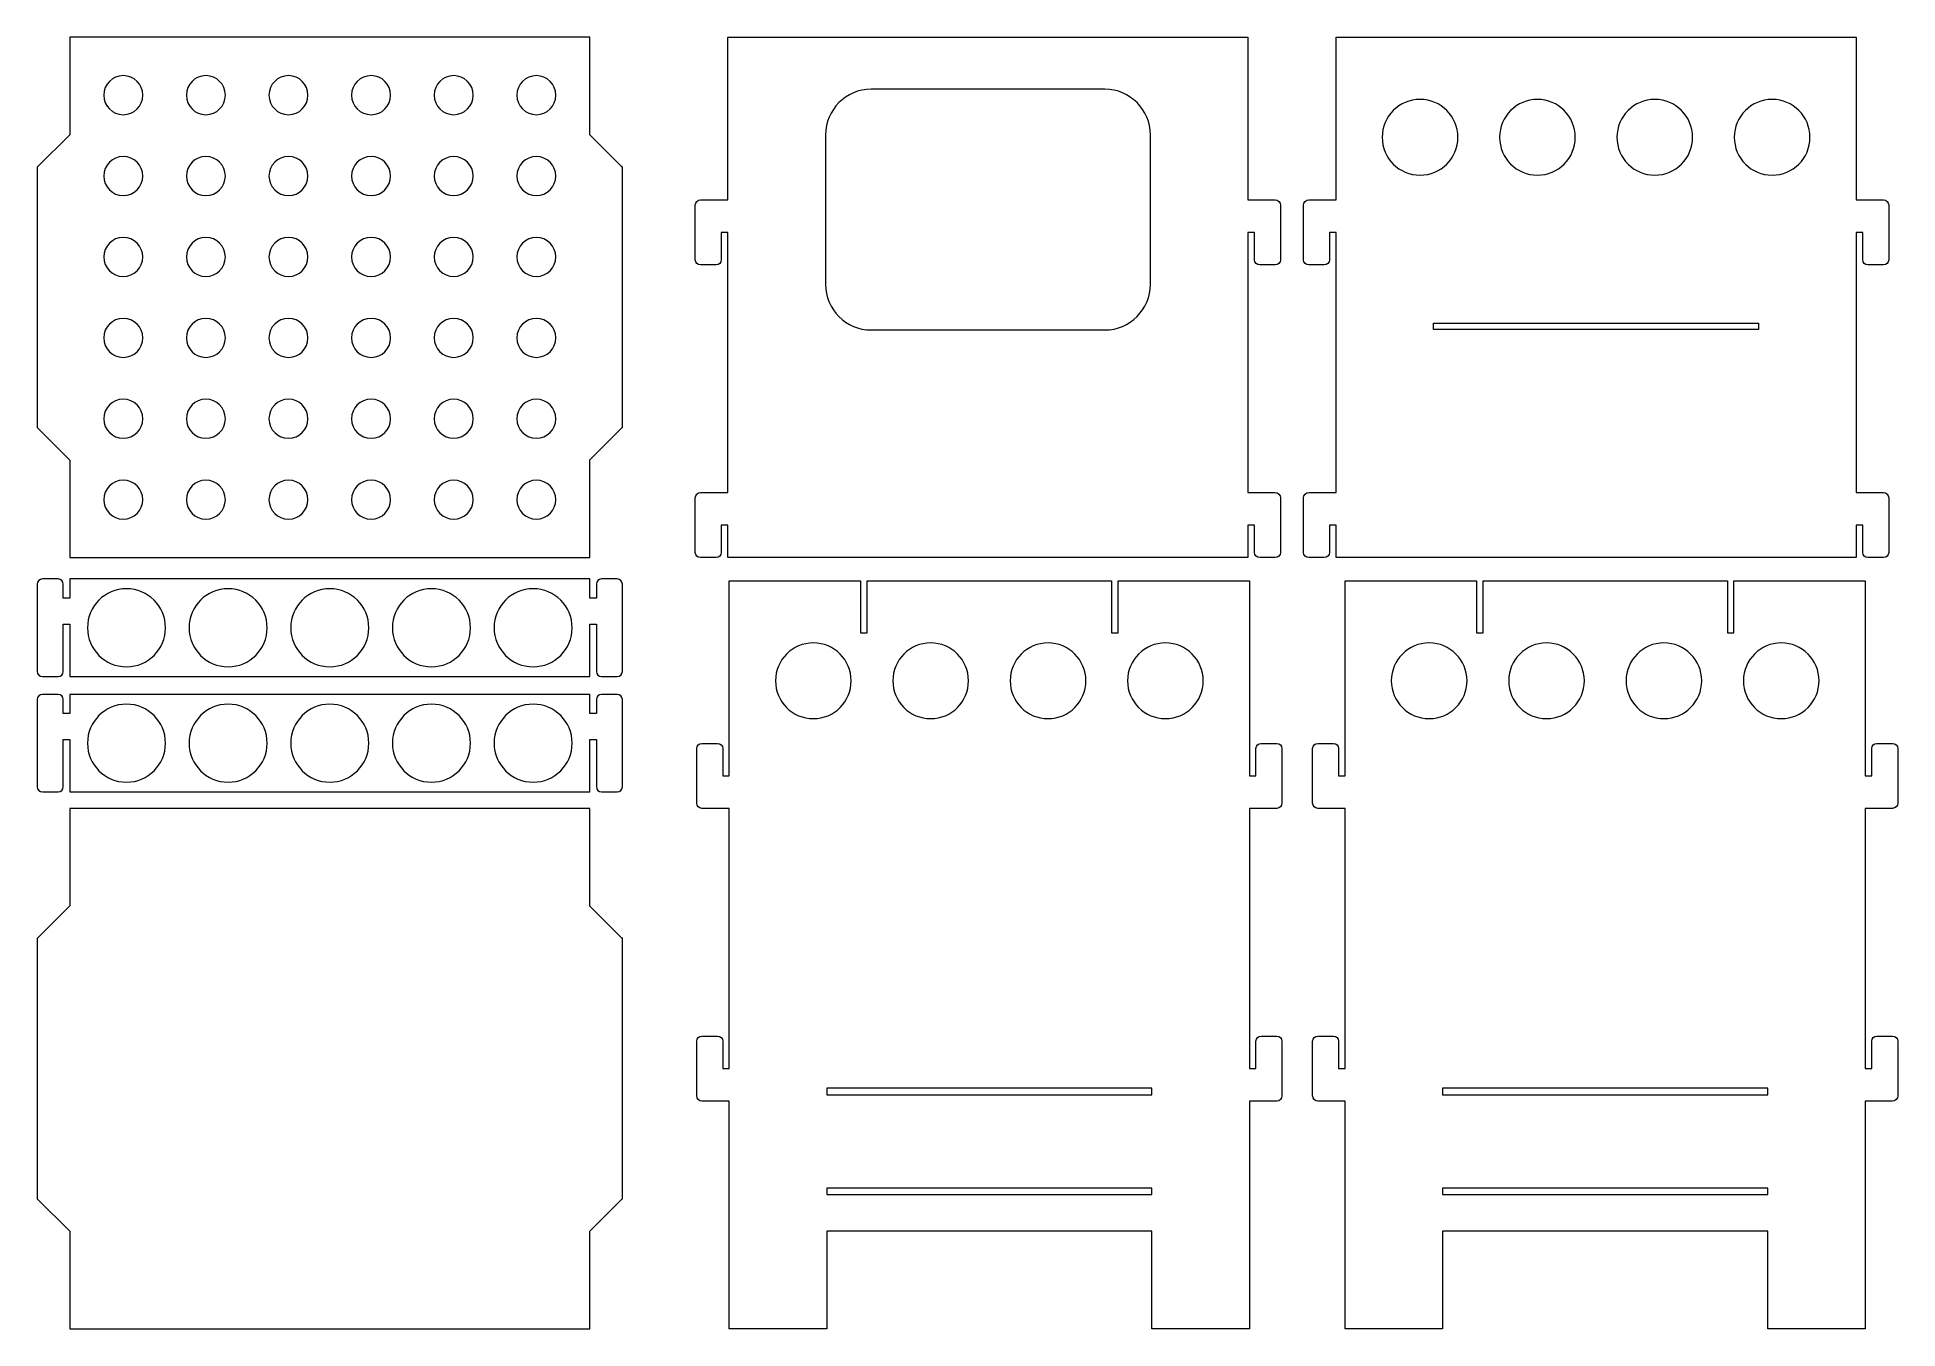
# Model space of a CAD drawing. Header units: millimetres. Extents: x -141 to 146, y -99 to 99.
import ezdxf

# ---------------------------------------------------------------- set-up
doc = ezdxf.new("R2010")
doc.units = ezdxf.units.MM
doc.header["$MEASUREMENT"] = 0
doc.layers.add('layer 1', color=7, linetype='Continuous')

msp = doc.modelspace()

# ---------------------------------------------------------------- linework, layer by layer
at = {"layer": 'layer 1', "color": 250, "lineweight": 9}
for points, knots in [([(-135.5638, 99.0966), (-135.5638, 99.0966), (-55.5488, 99.0966), (-55.5488, 99.0966), (-55.5488, 99.0966), (-55.5488, 99.0966), (-55.5488, 84.0798), (-55.5488, 84.0798), (-55.5488, 84.0798), (-55.5488, 84.0798), (-50.6261, 79.1505), (-50.6261, 79.1505), (-50.6261, 79.1505), (-50.6261, 79.1505), (-50.5648, 79.1505), (-50.5648, 79.1505), (-50.5648, 79.1505), (-50.5648, 79.1505), (-50.5648, 79.0891), (-50.5648, 79.0891), (-50.5648, 79.0891), (-50.5648, 79.0891), (-50.5648, 39.1042), (-50.5648, 39.1042), (-50.5648, 39.1042), (-50.5648, 39.1042), (-50.5648, 39.0903), (-50.5648, 39.0903), (-50.5648, 39.0903), (-50.5648, 39.0903), (-50.5786, 39.0903), (-50.5786, 39.0903), (-50.5786, 39.0903), (-50.5786, 39.0903), (-55.5488, 34.1135), (-55.5488, 34.1135), (-55.5488, 34.1135), (-55.5488, 34.1135), (-55.5488, 19.0966), (-55.5488, 19.0966), (-55.5488, 19.0966), (-55.5488, 19.0966), (-135.5638, 19.0966), (-135.5638, 19.0966), (-135.5638, 19.0966), (-135.5638, 19.0966), (-135.5638, 34.0966), (-135.5638, 34.0966), (-135.5638, 34.0966), (-135.5638, 34.0966), (-140.5509, 39.0903), (-140.5509, 39.0903), (-140.5509, 39.0903), (-140.5509, 39.0903), (-140.5647, 39.0903), (-140.5647, 39.0903), (-140.5647, 39.0903), (-140.5647, 39.0903), (-140.5647, 39.1042), (-140.5647, 39.1042), (-140.5647, 39.1042), (-140.5647, 39.1042), (-140.5647, 79.0891), (-140.5647, 79.0891), (-140.5647, 79.0891), (-140.5647, 79.0891), (-140.5647, 79.1505), (-140.5647, 79.1505), (-140.5647, 79.1505), (-140.5647, 79.1505), (-140.5034, 79.1505), (-140.5034, 79.1505), (-140.5034, 79.1505), (-140.5034, 79.1505), (-135.5638, 84.0967), (-135.5638, 84.0967), (-135.5638, 84.0967), (-135.5638, 84.0967), (-135.5638, 99.0966), (-135.5638, 99.0966)], [0, 0, 0, 0, 0.04761905, 0.04761905, 0.04761905, 0.04761905, 0.0952381, 0.0952381, 0.0952381, 0.0952381, 0.14285714, 0.14285714, 0.14285714, 0.14285714, 0.19047619, 0.19047619, 0.19047619, 0.19047619, 0.23809524, 0.23809524, 0.23809524, 0.23809524, 0.28571429, 0.28571429, 0.28571429, 0.28571429, 0.33333333, 0.33333333, 0.33333333, 0.33333333, 0.38095238, 0.38095238, 0.38095238, 0.38095238, 0.42857143, 0.42857143, 0.42857143, 0.42857143, 0.47619048, 0.47619048, 0.47619048, 0.47619048, 0.52380952, 0.52380952, 0.52380952, 0.52380952, 0.57142857, 0.57142857, 0.57142857, 0.57142857, 0.61904762, 0.61904762, 0.61904762, 0.61904762, 0.66666667, 0.66666667, 0.66666667, 0.66666667, 0.71428571, 0.71428571, 0.71428571, 0.71428571, 0.76190476, 0.76190476, 0.76190476, 0.76190476, 0.80952381, 0.80952381, 0.80952381, 0.80952381, 0.85714286, 0.85714286, 0.85714286, 0.85714286, 0.9047619, 0.9047619, 0.9047619, 0.9047619, 1, 1, 1, 1]), ([(-34.3466, 99.0966), (-34.3466, 99.0966), (-34.3466, 74.0966), (-34.3466, 74.0966), (-34.3466, 74.0966), (-34.3466, 74.0966), (-36.1466, 74.0966), (-36.1466, 74.0966), (-36.1466, 74.0966), (-36.1466, 74.0966), (-38.3466, 74.0966), (-38.3466, 74.0966), (-38.3466, 74.0966), (-38.3466, 74.0966), (-38.5466, 74.0966), (-38.5466, 74.0966), (-38.5466, 74.0966), (-38.9867, 74.0966), (-39.3466, 73.7366), (-39.3466, 73.2966), (-39.3466, 73.2966), (-39.3466, 73.2966), (-39.3466, 73.0966), (-39.3466, 73.0966), (-39.3466, 73.0966), (-39.3466, 73.0966), (-39.3466, 70.0966), (-39.3466, 70.0966), (-39.3466, 70.0966), (-39.3466, 70.0966), (-39.3466, 64.8966), (-39.3466, 64.8966), (-39.3466, 64.8966), (-39.3466, 64.4566), (-38.9867, 64.0966), (-38.5466, 64.0966), (-38.5466, 64.0966), (-38.5466, 64.0966), (-36.1466, 64.0966), (-36.1466, 64.0966), (-36.1466, 64.0966), (-35.7066, 64.0966), (-35.3466, 64.4566), (-35.3466, 64.8966), (-35.3466, 64.8966), (-35.3466, 64.8966), (-35.3466, 69.0966), (-35.3466, 69.0966), (-35.3466, 69.0966), (-35.3466, 69.0966), (-34.3466, 69.0966), (-34.3466, 69.0966), (-34.3466, 69.0966), (-34.3466, 69.0966), (-34.3466, 29.0966), (-34.3466, 29.0966), (-34.3466, 29.0966), (-34.3466, 29.0966), (-36.1466, 29.0966), (-36.1466, 29.0966), (-36.1466, 29.0966), (-36.1466, 29.0966), (-38.3466, 29.0966), (-38.3466, 29.0966), (-38.3466, 29.0966), (-38.3466, 29.0966), (-38.5466, 29.0966), (-38.5466, 29.0966), (-38.5466, 29.0966), (-38.9867, 29.0966), (-39.3466, 28.7366), (-39.3466, 28.2966), (-39.3466, 28.2966), (-39.3466, 28.2966), (-39.3466, 28.0966), (-39.3466, 28.0966), (-39.3466, 28.0966), (-39.3466, 28.0966), (-39.3466, 25.0966), (-39.3466, 25.0966), (-39.3466, 25.0966), (-39.3466, 25.0966), (-39.3466, 19.8966), (-39.3466, 19.8966), (-39.3466, 19.8966), (-39.3466, 19.4566), (-38.9867, 19.0966), (-38.5466, 19.0966), (-38.5466, 19.0966), (-38.5466, 19.0966), (-36.1466, 19.0966), (-36.1466, 19.0966), (-36.1466, 19.0966), (-35.7066, 19.0966), (-35.3466, 19.4566), (-35.3466, 19.8966), (-35.3466, 19.8966), (-35.3466, 19.8966), (-35.3466, 24.0966), (-35.3466, 24.0966), (-35.3466, 24.0966), (-35.3466, 24.0966), (-34.3466, 24.0966), (-34.3466, 24.0966), (-34.3466, 24.0966), (-34.3466, 24.0966), (-34.3466, 19.0966), (-34.3466, 19.0966), (-34.3466, 19.0966), (-34.3466, 19.0966), (45.6534, 19.0966), (45.6534, 19.0966), (45.6534, 19.0966), (45.6534, 19.0966), (45.6534, 24.0966), (45.6534, 24.0966), (45.6534, 24.0966), (45.6534, 24.0966), (46.6534, 24.0966), (46.6534, 24.0966), (46.6534, 24.0966), (46.6534, 24.0966), (46.6534, 19.8966), (46.6534, 19.8966), (46.6534, 19.8966), (46.6534, 19.4566), (47.0134, 19.0966), (47.4534, 19.0966), (47.4534, 19.0966), (47.4534, 19.0966), (49.8534, 19.0966), (49.8534, 19.0966), (49.8534, 19.0966), (50.2935, 19.0966), (50.6534, 19.4566), (50.6534, 19.8966), (50.6534, 19.8966), (50.6534, 19.8966), (50.6534, 25.0966), (50.6534, 25.0966), (50.6534, 25.0966), (50.6534, 25.0966), (50.6534, 28.0966), (50.6534, 28.0966), (50.6534, 28.0966), (50.6534, 28.0966), (50.6534, 28.2966), (50.6534, 28.2966), (50.6534, 28.2966), (50.6534, 28.7366), (50.2935, 29.0966), (49.8534, 29.0966), (49.8534, 29.0966), (49.8534, 29.0966), (49.6534, 29.0966), (49.6534, 29.0966), (49.6534, 29.0966), (49.6534, 29.0966), (47.4534, 29.0966), (47.4534, 29.0966), (47.4534, 29.0966), (47.4534, 29.0966), (45.6534, 29.0966), (45.6534, 29.0966), (45.6534, 29.0966), (45.6534, 29.0966), (45.6534, 69.0966), (45.6534, 69.0966), (45.6534, 69.0966), (45.6534, 69.0966), (46.6534, 69.0966), (46.6534, 69.0966), (46.6534, 69.0966), (46.6534, 69.0966), (46.6534, 64.8966), (46.6534, 64.8966), (46.6534, 64.8966), (46.6534, 64.4566), (47.0134, 64.0966), (47.4534, 64.0966), (47.4534, 64.0966), (47.4534, 64.0966), (49.8534, 64.0966), (49.8534, 64.0966), (49.8534, 64.0966), (50.2935, 64.0966), (50.6534, 64.4566), (50.6534, 64.8966), (50.6534, 64.8966), (50.6534, 64.8966), (50.6534, 70.0966), (50.6534, 70.0966), (50.6534, 70.0966), (50.6534, 70.0966), (50.6534, 73.0966), (50.6534, 73.0966), (50.6534, 73.0966), (50.6534, 73.0966), (50.6534, 73.2966), (50.6534, 73.2966), (50.6534, 73.2966), (50.6534, 73.7366), (50.2935, 74.0966), (49.8534, 74.0966), (49.8534, 74.0966), (49.8534, 74.0966), (49.6534, 74.0966), (49.6534, 74.0966), (49.6534, 74.0966), (49.6534, 74.0966), (47.4534, 74.0966), (47.4534, 74.0966), (47.4534, 74.0966), (47.4534, 74.0966), (45.6534, 74.0966), (45.6534, 74.0966), (45.6534, 74.0966), (45.6534, 74.0966), (45.6534, 99.0966), (45.6534, 99.0966), (45.6534, 99.0966), (45.6534, 99.0966), (-34.3466, 99.0966), (-34.3466, 99.0966)], [0, 0, 0, 0, 0.01754386, 0.01754386, 0.01754386, 0.01754386, 0.03508772, 0.03508772, 0.03508772, 0.03508772, 0.05263158, 0.05263158, 0.05263158, 0.05263158, 0.07017544, 0.07017544, 0.07017544, 0.07017544, 0.0877193, 0.0877193, 0.0877193, 0.0877193, 0.10526316, 0.10526316, 0.10526316, 0.10526316, 0.12280702, 0.12280702, 0.12280702, 0.12280702, 0.14035088, 0.14035088, 0.14035088, 0.14035088, 0.15789474, 0.15789474, 0.15789474, 0.15789474, 0.1754386, 0.1754386, 0.1754386, 0.1754386, 0.19298246, 0.19298246, 0.19298246, 0.19298246, 0.21052632, 0.21052632, 0.21052632, 0.21052632, 0.22807018, 0.22807018, 0.22807018, 0.22807018, 0.24561404, 0.24561404, 0.24561404, 0.24561404, 0.26315789, 0.26315789, 0.26315789, 0.26315789, 0.28070175, 0.28070175, 0.28070175, 0.28070175, 0.29824561, 0.29824561, 0.29824561, 0.29824561, 0.31578947, 0.31578947, 0.31578947, 0.31578947, 0.33333333, 0.33333333, 0.33333333, 0.33333333, 0.35087719, 0.35087719, 0.35087719, 0.35087719, 0.36842105, 0.36842105, 0.36842105, 0.36842105, 0.38596491, 0.38596491, 0.38596491, 0.38596491, 0.40350877, 0.40350877, 0.40350877, 0.40350877, 0.42105263, 0.42105263, 0.42105263, 0.42105263, 0.43859649, 0.43859649, 0.43859649, 0.43859649, 0.45614035, 0.45614035, 0.45614035, 0.45614035, 0.47368421, 0.47368421, 0.47368421, 0.47368421, 0.49122807, 0.49122807, 0.49122807, 0.49122807, 0.50877193, 0.50877193, 0.50877193, 0.50877193, 0.52631579, 0.52631579, 0.52631579, 0.52631579, 0.54385965, 0.54385965, 0.54385965, 0.54385965, 0.56140351, 0.56140351, 0.56140351, 0.56140351, 0.57894737, 0.57894737, 0.57894737, 0.57894737, 0.59649123, 0.59649123, 0.59649123, 0.59649123, 0.61403509, 0.61403509, 0.61403509, 0.61403509, 0.63157895, 0.63157895, 0.63157895, 0.63157895, 0.64912281, 0.64912281, 0.64912281, 0.64912281, 0.66666667, 0.66666667, 0.66666667, 0.66666667, 0.68421053, 0.68421053, 0.68421053, 0.68421053, 0.70175439, 0.70175439, 0.70175439, 0.70175439, 0.71929825, 0.71929825, 0.71929825, 0.71929825, 0.73684211, 0.73684211, 0.73684211, 0.73684211, 0.75438596, 0.75438596, 0.75438596, 0.75438596, 0.77192982, 0.77192982, 0.77192982, 0.77192982, 0.78947368, 0.78947368, 0.78947368, 0.78947368, 0.80701754, 0.80701754, 0.80701754, 0.80701754, 0.8245614, 0.8245614, 0.8245614, 0.8245614, 0.84210526, 0.84210526, 0.84210526, 0.84210526, 0.85964912, 0.85964912, 0.85964912, 0.85964912, 0.87719298, 0.87719298, 0.87719298, 0.87719298, 0.89473684, 0.89473684, 0.89473684, 0.89473684, 0.9122807, 0.9122807, 0.9122807, 0.9122807, 0.92982456, 0.92982456, 0.92982456, 0.92982456, 0.94736842, 0.94736842, 0.94736842, 0.94736842, 0.96491228, 0.96491228, 0.96491228, 0.96491228, 1, 1, 1, 1]), ([(139.1923, 24.0966), (139.1923, 24.0966), (140.1923, 24.0966), (140.1923, 24.0966), (140.1923, 24.0966), (140.1923, 24.0966), (140.1923, 19.8966), (140.1923, 19.8966), (140.1923, 19.8966), (140.1923, 19.4566), (140.5523, 19.0966), (140.9923, 19.0966), (140.9923, 19.0966), (140.9923, 19.0966), (143.3923, 19.0966), (143.3923, 19.0966), (143.3923, 19.0966), (143.8324, 19.0966), (144.1923, 19.4566), (144.1923, 19.8966), (144.1923, 19.8966), (144.1923, 19.8966), (144.1923, 25.0966), (144.1923, 25.0966), (144.1923, 25.0966), (144.1923, 25.0966), (144.1923, 28.0966), (144.1923, 28.0966), (144.1923, 28.0966), (144.1923, 28.0966), (144.1923, 28.2966), (144.1923, 28.2966), (144.1923, 28.2966), (144.1923, 28.7366), (143.8324, 29.0966), (143.3923, 29.0966), (143.3923, 29.0966), (143.3923, 29.0966), (143.1923, 29.0966), (143.1923, 29.0966), (143.1923, 29.0966), (143.1923, 29.0966), (140.9923, 29.0966), (140.9923, 29.0966), (140.9923, 29.0966), (140.9923, 29.0966), (139.1923, 29.0966), (139.1923, 29.0966), (139.1923, 29.0966), (139.1923, 29.0966), (139.1923, 69.0966), (139.1923, 69.0966), (139.1923, 69.0966), (139.1923, 69.0966), (140.1923, 69.0966), (140.1923, 69.0966), (140.1923, 69.0966), (140.1923, 69.0966), (140.1923, 64.8966), (140.1923, 64.8966), (140.1923, 64.8966), (140.1923, 64.4566), (140.5523, 64.0966), (140.9923, 64.0966), (140.9923, 64.0966), (140.9923, 64.0966), (143.3923, 64.0966), (143.3923, 64.0966), (143.3923, 64.0966), (143.8324, 64.0966), (144.1923, 64.4566), (144.1923, 64.8966), (144.1923, 64.8966), (144.1923, 64.8966), (144.1923, 70.0966), (144.1923, 70.0966), (144.1923, 70.0966), (144.1923, 70.0966), (144.1923, 73.0966), (144.1923, 73.0966), (144.1923, 73.0966), (144.1923, 73.0966), (144.1923, 73.2966), (144.1923, 73.2966), (144.1923, 73.2966), (144.1923, 73.7366), (143.8324, 74.0966), (143.3923, 74.0966), (143.3923, 74.0966), (143.3923, 74.0966), (143.1923, 74.0966), (143.1923, 74.0966), (143.1923, 74.0966), (143.1923, 74.0966), (140.9923, 74.0966), (140.9923, 74.0966), (140.9923, 74.0966), (140.9923, 74.0966), (139.1923, 74.0966), (139.1923, 74.0966), (139.1923, 74.0966), (139.1923, 74.0966), (139.1923, 99.0966), (139.1923, 99.0966), (139.1923, 99.0966), (139.1923, 99.0966), (59.1923, 99.0966), (59.1923, 99.0966), (59.1923, 99.0966), (59.1923, 99.0966), (59.1923, 74.0966), (59.1923, 74.0966), (59.1923, 74.0966), (59.1923, 74.0966), (57.3923, 74.0966), (57.3923, 74.0966), (57.3923, 74.0966), (57.3923, 74.0966), (55.1923, 74.0966), (55.1923, 74.0966), (55.1923, 74.0966), (55.1923, 74.0966), (54.9923, 74.0966), (54.9923, 74.0966), (54.9923, 74.0966), (54.5522, 74.0966), (54.1923, 73.7366), (54.1923, 73.2966), (54.1923, 73.2966), (54.1923, 73.2966), (54.1923, 73.0966), (54.1923, 73.0966), (54.1923, 73.0966), (54.1923, 73.0966), (54.1923, 70.0966), (54.1923, 70.0966), (54.1923, 70.0966), (54.1923, 70.0966), (54.1923, 64.8966), (54.1923, 64.8966), (54.1923, 64.8966), (54.1923, 64.4566), (54.5522, 64.0966), (54.9923, 64.0966), (54.9923, 64.0966), (54.9923, 64.0966), (57.3923, 64.0966), (57.3923, 64.0966), (57.3923, 64.0966), (57.8323, 64.0966), (58.1923, 64.4566), (58.1923, 64.8966), (58.1923, 64.8966), (58.1923, 64.8966), (58.1923, 69.0966), (58.1923, 69.0966), (58.1923, 69.0966), (58.1923, 69.0966), (59.1923, 69.0966), (59.1923, 69.0966), (59.1923, 69.0966), (59.1923, 69.0966), (59.1923, 29.0966), (59.1923, 29.0966), (59.1923, 29.0966), (59.1923, 29.0966), (57.3923, 29.0966), (57.3923, 29.0966), (57.3923, 29.0966), (57.3923, 29.0966), (55.1923, 29.0966), (55.1923, 29.0966), (55.1923, 29.0966), (55.1923, 29.0966), (54.9923, 29.0966), (54.9923, 29.0966), (54.9923, 29.0966), (54.5522, 29.0966), (54.1923, 28.7366), (54.1923, 28.2966), (54.1923, 28.2966), (54.1923, 28.2966), (54.1923, 28.0966), (54.1923, 28.0966), (54.1923, 28.0966), (54.1923, 28.0966), (54.1923, 25.0966), (54.1923, 25.0966), (54.1923, 25.0966), (54.1923, 25.0966), (54.1923, 19.8966), (54.1923, 19.8966), (54.1923, 19.8966), (54.1923, 19.4566), (54.5522, 19.0966), (54.9923, 19.0966), (54.9923, 19.0966), (54.9923, 19.0966), (57.3923, 19.0966), (57.3923, 19.0966), (57.3923, 19.0966), (57.8323, 19.0966), (58.1923, 19.4566), (58.1923, 19.8966), (58.1923, 19.8966), (58.1923, 19.8966), (58.1923, 24.0966), (58.1923, 24.0966), (58.1923, 24.0966), (58.1923, 24.0966), (59.1923, 24.0966), (59.1923, 24.0966), (59.1923, 24.0966), (59.1923, 24.0966), (59.1923, 19.0966), (59.1923, 19.0966), (59.1923, 19.0966), (59.1923, 19.0966), (139.1923, 19.0966), (139.1923, 19.0966), (139.1923, 19.0966), (139.1923, 19.0966), (139.1923, 24.0966), (139.1923, 24.0966)], [0, 0, 0, 0, 0.01754386, 0.01754386, 0.01754386, 0.01754386, 0.03508772, 0.03508772, 0.03508772, 0.03508772, 0.05263158, 0.05263158, 0.05263158, 0.05263158, 0.07017544, 0.07017544, 0.07017544, 0.07017544, 0.0877193, 0.0877193, 0.0877193, 0.0877193, 0.10526316, 0.10526316, 0.10526316, 0.10526316, 0.12280702, 0.12280702, 0.12280702, 0.12280702, 0.14035088, 0.14035088, 0.14035088, 0.14035088, 0.15789474, 0.15789474, 0.15789474, 0.15789474, 0.1754386, 0.1754386, 0.1754386, 0.1754386, 0.19298246, 0.19298246, 0.19298246, 0.19298246, 0.21052632, 0.21052632, 0.21052632, 0.21052632, 0.22807018, 0.22807018, 0.22807018, 0.22807018, 0.24561404, 0.24561404, 0.24561404, 0.24561404, 0.26315789, 0.26315789, 0.26315789, 0.26315789, 0.28070175, 0.28070175, 0.28070175, 0.28070175, 0.29824561, 0.29824561, 0.29824561, 0.29824561, 0.31578947, 0.31578947, 0.31578947, 0.31578947, 0.33333333, 0.33333333, 0.33333333, 0.33333333, 0.35087719, 0.35087719, 0.35087719, 0.35087719, 0.36842105, 0.36842105, 0.36842105, 0.36842105, 0.38596491, 0.38596491, 0.38596491, 0.38596491, 0.40350877, 0.40350877, 0.40350877, 0.40350877, 0.42105263, 0.42105263, 0.42105263, 0.42105263, 0.43859649, 0.43859649, 0.43859649, 0.43859649, 0.45614035, 0.45614035, 0.45614035, 0.45614035, 0.47368421, 0.47368421, 0.47368421, 0.47368421, 0.49122807, 0.49122807, 0.49122807, 0.49122807, 0.50877193, 0.50877193, 0.50877193, 0.50877193, 0.52631579, 0.52631579, 0.52631579, 0.52631579, 0.54385965, 0.54385965, 0.54385965, 0.54385965, 0.56140351, 0.56140351, 0.56140351, 0.56140351, 0.57894737, 0.57894737, 0.57894737, 0.57894737, 0.59649123, 0.59649123, 0.59649123, 0.59649123, 0.61403509, 0.61403509, 0.61403509, 0.61403509, 0.63157895, 0.63157895, 0.63157895, 0.63157895, 0.64912281, 0.64912281, 0.64912281, 0.64912281, 0.66666667, 0.66666667, 0.66666667, 0.66666667, 0.68421053, 0.68421053, 0.68421053, 0.68421053, 0.70175439, 0.70175439, 0.70175439, 0.70175439, 0.71929825, 0.71929825, 0.71929825, 0.71929825, 0.73684211, 0.73684211, 0.73684211, 0.73684211, 0.75438596, 0.75438596, 0.75438596, 0.75438596, 0.77192982, 0.77192982, 0.77192982, 0.77192982, 0.78947368, 0.78947368, 0.78947368, 0.78947368, 0.80701754, 0.80701754, 0.80701754, 0.80701754, 0.8245614, 0.8245614, 0.8245614, 0.8245614, 0.84210526, 0.84210526, 0.84210526, 0.84210526, 0.85964912, 0.85964912, 0.85964912, 0.85964912, 0.87719298, 0.87719298, 0.87719298, 0.87719298, 0.89473684, 0.89473684, 0.89473684, 0.89473684, 0.9122807, 0.9122807, 0.9122807, 0.9122807, 0.92982456, 0.92982456, 0.92982456, 0.92982456, 0.94736842, 0.94736842, 0.94736842, 0.94736842, 0.96491228, 0.96491228, 0.96491228, 0.96491228, 1, 1, 1, 1]), ([(-127.3312, 93.19), (-125.6743, 93.19), (-124.3312, 91.8469), (-124.3312, 90.19), (-124.3312, 90.19), (-124.3312, 88.5331), (-125.6743, 87.19), (-127.3312, 87.19), (-127.3312, 87.19), (-128.9881, 87.19), (-130.3312, 88.5331), (-130.3312, 90.19), (-130.3312, 90.19), (-130.3312, 91.8469), (-128.9881, 93.19), (-127.3312, 93.19)], [0, 0, 0, 0, 0.2, 0.2, 0.2, 0.2, 0.4, 0.4, 0.4, 0.4, 0.6, 0.6, 0.6, 0.6, 1, 1, 1, 1]), ([(-114.6246, 93.19), (-112.9677, 93.19), (-111.6246, 91.8469), (-111.6246, 90.19), (-111.6246, 90.19), (-111.6246, 88.5331), (-112.9677, 87.19), (-114.6246, 87.19), (-114.6246, 87.19), (-116.2815, 87.19), (-117.6246, 88.5331), (-117.6246, 90.19), (-117.6246, 90.19), (-117.6246, 91.8469), (-116.2815, 93.19), (-114.6246, 93.19)], [0, 0, 0, 0, 0.2, 0.2, 0.2, 0.2, 0.4, 0.4, 0.4, 0.4, 0.6, 0.6, 0.6, 0.6, 1, 1, 1, 1]), ([(-101.918, 93.19), (-100.2611, 93.19), (-98.918, 91.8469), (-98.918, 90.19), (-98.918, 90.19), (-98.918, 88.5331), (-100.2611, 87.19), (-101.918, 87.19), (-101.918, 87.19), (-103.5749, 87.19), (-104.918, 88.5331), (-104.918, 90.19), (-104.918, 90.19), (-104.918, 91.8469), (-103.5749, 93.19), (-101.918, 93.19)], [0, 0, 0, 0, 0.2, 0.2, 0.2, 0.2, 0.4, 0.4, 0.4, 0.4, 0.6, 0.6, 0.6, 0.6, 1, 1, 1, 1]), ([(-89.2115, 93.19), (-87.5546, 93.19), (-86.2115, 91.8469), (-86.2115, 90.19), (-86.2115, 90.19), (-86.2115, 88.5331), (-87.5546, 87.19), (-89.2115, 87.19), (-89.2115, 87.19), (-90.8684, 87.19), (-92.2115, 88.5331), (-92.2115, 90.19), (-92.2115, 90.19), (-92.2115, 91.8469), (-90.8684, 93.19), (-89.2115, 93.19)], [0, 0, 0, 0, 0.2, 0.2, 0.2, 0.2, 0.4, 0.4, 0.4, 0.4, 0.6, 0.6, 0.6, 0.6, 1, 1, 1, 1]), ([(-76.5049, 93.19), (-74.848, 93.19), (-73.5049, 91.8469), (-73.5049, 90.19), (-73.5049, 90.19), (-73.5049, 88.5331), (-74.848, 87.19), (-76.5049, 87.19), (-76.5049, 87.19), (-78.1618, 87.19), (-79.5049, 88.5331), (-79.5049, 90.19), (-79.5049, 90.19), (-79.5049, 91.8469), (-78.1618, 93.19), (-76.5049, 93.19)], [0, 0, 0, 0, 0.2, 0.2, 0.2, 0.2, 0.4, 0.4, 0.4, 0.4, 0.6, 0.6, 0.6, 0.6, 1, 1, 1, 1]), ([(-63.7983, 93.19), (-62.1414, 93.19), (-60.7983, 91.8469), (-60.7983, 90.19), (-60.7983, 90.19), (-60.7983, 88.5331), (-62.1414, 87.19), (-63.7983, 87.19), (-63.7983, 87.19), (-65.4552, 87.19), (-66.7983, 88.5331), (-66.7983, 90.19), (-66.7983, 90.19), (-66.7983, 91.8469), (-65.4552, 93.19), (-63.7983, 93.19)], [0, 0, 0, 0, 0.2, 0.2, 0.2, 0.2, 0.4, 0.4, 0.4, 0.4, 0.6, 0.6, 0.6, 0.6, 1, 1, 1, 1]), ([(-12.3201, 91.0966), (-12.3201, 91.0966), (23.6445, 91.0966), (23.6445, 91.0966), (23.6445, 91.0966), (27.4945, 91.0966), (30.6445, 87.9466), (30.6445, 84.0966), (30.6445, 84.0966), (30.6445, 84.0966), (30.6445, 61.0966), (30.6445, 61.0966), (30.6445, 61.0966), (30.6445, 57.2466), (27.4945, 54.0966), (23.6445, 54.0966), (23.6445, 54.0966), (23.6445, 54.0966), (-12.3201, 54.0966), (-12.3201, 54.0966), (-12.3201, 54.0966), (-16.1701, 54.0966), (-19.3201, 57.2466), (-19.3201, 61.0966), (-19.3201, 61.0966), (-19.3201, 61.0966), (-19.3201, 84.0966), (-19.3201, 84.0966), (-19.3201, 84.0966), (-19.3201, 87.9466), (-16.1701, 91.0966), (-12.3201, 91.0966)], [0, 0, 0, 0, 0.11111111, 0.11111111, 0.11111111, 0.11111111, 0.22222222, 0.22222222, 0.22222222, 0.22222222, 0.33333333, 0.33333333, 0.33333333, 0.33333333, 0.44444444, 0.44444444, 0.44444444, 0.44444444, 0.55555556, 0.55555556, 0.55555556, 0.55555556, 0.66666667, 0.66666667, 0.66666667, 0.66666667, 0.77777778, 0.77777778, 0.77777778, 0.77777778, 1, 1, 1, 1]), ([(72.1166, 89.5343), (75.3313, 89.5343), (77.9374, 86.9282), (77.9374, 83.7135), (77.9374, 83.7135), (77.9374, 80.4988), (75.3313, 77.8927), (72.1166, 77.8927), (72.1166, 77.8927), (68.9019, 77.8927), (66.2958, 80.4988), (66.2958, 83.7135), (66.2958, 83.7135), (66.2958, 86.9282), (68.9019, 89.5343), (72.1166, 89.5343)], [0, 0, 0, 0, 0.2, 0.2, 0.2, 0.2, 0.4, 0.4, 0.4, 0.4, 0.6, 0.6, 0.6, 0.6, 1, 1, 1, 1]), ([(90.1671, 89.5343), (93.3818, 89.5343), (95.9879, 86.9282), (95.9879, 83.7135), (95.9879, 83.7135), (95.9879, 80.4988), (93.3818, 77.8927), (90.1671, 77.8927), (90.1671, 77.8927), (86.9524, 77.8927), (84.3463, 80.4988), (84.3463, 83.7135), (84.3463, 83.7135), (84.3463, 86.9282), (86.9524, 89.5343), (90.1671, 89.5343)], [0, 0, 0, 0, 0.2, 0.2, 0.2, 0.2, 0.4, 0.4, 0.4, 0.4, 0.6, 0.6, 0.6, 0.6, 1, 1, 1, 1]), ([(108.2175, 89.5343), (111.4322, 89.5343), (114.0383, 86.9282), (114.0383, 83.7135), (114.0383, 83.7135), (114.0383, 80.4988), (111.4322, 77.8927), (108.2175, 77.8927), (108.2175, 77.8927), (105.0028, 77.8927), (102.3967, 80.4988), (102.3967, 83.7135), (102.3967, 83.7135), (102.3967, 86.9282), (105.0028, 89.5343), (108.2175, 89.5343)], [0, 0, 0, 0, 0.2, 0.2, 0.2, 0.2, 0.4, 0.4, 0.4, 0.4, 0.6, 0.6, 0.6, 0.6, 1, 1, 1, 1]), ([(126.268, 89.5343), (129.4827, 89.5343), (132.0888, 86.9282), (132.0888, 83.7135), (132.0888, 83.7135), (132.0888, 80.4988), (129.4827, 77.8927), (126.268, 77.8927), (126.268, 77.8927), (123.0533, 77.8927), (120.4472, 80.4988), (120.4472, 83.7135), (120.4472, 83.7135), (120.4472, 86.9282), (123.0533, 89.5343), (126.268, 89.5343)], [0, 0, 0, 0, 0.2, 0.2, 0.2, 0.2, 0.4, 0.4, 0.4, 0.4, 0.6, 0.6, 0.6, 0.6, 1, 1, 1, 1]), ([(-127.3312, 80.7526), (-125.6743, 80.7526), (-124.3312, 79.4095), (-124.3312, 77.7526), (-124.3312, 77.7526), (-124.3312, 76.0957), (-125.6743, 74.7526), (-127.3312, 74.7526), (-127.3312, 74.7526), (-128.9881, 74.7526), (-130.3312, 76.0957), (-130.3312, 77.7526), (-130.3312, 77.7526), (-130.3312, 79.4095), (-128.9881, 80.7526), (-127.3312, 80.7526)], [0, 0, 0, 0, 0.2, 0.2, 0.2, 0.2, 0.4, 0.4, 0.4, 0.4, 0.6, 0.6, 0.6, 0.6, 1, 1, 1, 1]), ([(-114.6246, 80.7526), (-112.9677, 80.7526), (-111.6246, 79.4095), (-111.6246, 77.7526), (-111.6246, 77.7526), (-111.6246, 76.0957), (-112.9677, 74.7526), (-114.6246, 74.7526), (-114.6246, 74.7526), (-116.2815, 74.7526), (-117.6246, 76.0957), (-117.6246, 77.7526), (-117.6246, 77.7526), (-117.6246, 79.4095), (-116.2815, 80.7526), (-114.6246, 80.7526)], [0, 0, 0, 0, 0.2, 0.2, 0.2, 0.2, 0.4, 0.4, 0.4, 0.4, 0.6, 0.6, 0.6, 0.6, 1, 1, 1, 1]), ([(-101.918, 80.7526), (-100.2611, 80.7526), (-98.918, 79.4095), (-98.918, 77.7526), (-98.918, 77.7526), (-98.918, 76.0957), (-100.2611, 74.7526), (-101.918, 74.7526), (-101.918, 74.7526), (-103.5749, 74.7526), (-104.918, 76.0957), (-104.918, 77.7526), (-104.918, 77.7526), (-104.918, 79.4095), (-103.5749, 80.7526), (-101.918, 80.7526)], [0, 0, 0, 0, 0.2, 0.2, 0.2, 0.2, 0.4, 0.4, 0.4, 0.4, 0.6, 0.6, 0.6, 0.6, 1, 1, 1, 1]), ([(-89.2115, 80.7526), (-87.5546, 80.7526), (-86.2115, 79.4095), (-86.2115, 77.7526), (-86.2115, 77.7526), (-86.2115, 76.0957), (-87.5546, 74.7526), (-89.2115, 74.7526), (-89.2115, 74.7526), (-90.8684, 74.7526), (-92.2115, 76.0957), (-92.2115, 77.7526), (-92.2115, 77.7526), (-92.2115, 79.4095), (-90.8684, 80.7526), (-89.2115, 80.7526)], [0, 0, 0, 0, 0.2, 0.2, 0.2, 0.2, 0.4, 0.4, 0.4, 0.4, 0.6, 0.6, 0.6, 0.6, 1, 1, 1, 1]), ([(-76.5049, 80.7526), (-74.848, 80.7526), (-73.5049, 79.4095), (-73.5049, 77.7526), (-73.5049, 77.7526), (-73.5049, 76.0957), (-74.848, 74.7526), (-76.5049, 74.7526), (-76.5049, 74.7526), (-78.1618, 74.7526), (-79.5049, 76.0957), (-79.5049, 77.7526), (-79.5049, 77.7526), (-79.5049, 79.4095), (-78.1618, 80.7526), (-76.5049, 80.7526)], [0, 0, 0, 0, 0.2, 0.2, 0.2, 0.2, 0.4, 0.4, 0.4, 0.4, 0.6, 0.6, 0.6, 0.6, 1, 1, 1, 1]), ([(-63.7983, 80.7526), (-62.1414, 80.7526), (-60.7983, 79.4095), (-60.7983, 77.7526), (-60.7983, 77.7526), (-60.7983, 76.0957), (-62.1414, 74.7526), (-63.7983, 74.7526), (-63.7983, 74.7526), (-65.4552, 74.7526), (-66.7983, 76.0957), (-66.7983, 77.7526), (-66.7983, 77.7526), (-66.7983, 79.4095), (-65.4552, 80.7526), (-63.7983, 80.7526)], [0, 0, 0, 0, 0.2, 0.2, 0.2, 0.2, 0.4, 0.4, 0.4, 0.4, 0.6, 0.6, 0.6, 0.6, 1, 1, 1, 1]), ([(-127.3312, 68.3153), (-125.6743, 68.3153), (-124.3312, 66.9722), (-124.3312, 65.3153), (-124.3312, 65.3153), (-124.3312, 63.6584), (-125.6743, 62.3153), (-127.3312, 62.3153), (-127.3312, 62.3153), (-128.9881, 62.3153), (-130.3312, 63.6584), (-130.3312, 65.3153), (-130.3312, 65.3153), (-130.3312, 66.9722), (-128.9881, 68.3153), (-127.3312, 68.3153)], [0, 0, 0, 0, 0.2, 0.2, 0.2, 0.2, 0.4, 0.4, 0.4, 0.4, 0.6, 0.6, 0.6, 0.6, 1, 1, 1, 1]), ([(-114.6246, 68.3153), (-112.9677, 68.3153), (-111.6246, 66.9722), (-111.6246, 65.3153), (-111.6246, 65.3153), (-111.6246, 63.6584), (-112.9677, 62.3153), (-114.6246, 62.3153), (-114.6246, 62.3153), (-116.2815, 62.3153), (-117.6246, 63.6584), (-117.6246, 65.3153), (-117.6246, 65.3153), (-117.6246, 66.9722), (-116.2815, 68.3153), (-114.6246, 68.3153)], [0, 0, 0, 0, 0.2, 0.2, 0.2, 0.2, 0.4, 0.4, 0.4, 0.4, 0.6, 0.6, 0.6, 0.6, 1, 1, 1, 1]), ([(-101.918, 68.3153), (-100.2611, 68.3153), (-98.918, 66.9722), (-98.918, 65.3153), (-98.918, 65.3153), (-98.918, 63.6584), (-100.2611, 62.3153), (-101.918, 62.3153), (-101.918, 62.3153), (-103.5749, 62.3153), (-104.918, 63.6584), (-104.918, 65.3153), (-104.918, 65.3153), (-104.918, 66.9722), (-103.5749, 68.3153), (-101.918, 68.3153)], [0, 0, 0, 0, 0.2, 0.2, 0.2, 0.2, 0.4, 0.4, 0.4, 0.4, 0.6, 0.6, 0.6, 0.6, 1, 1, 1, 1]), ([(-89.2115, 68.3153), (-87.5546, 68.3153), (-86.2115, 66.9722), (-86.2115, 65.3153), (-86.2115, 65.3153), (-86.2115, 63.6584), (-87.5546, 62.3153), (-89.2115, 62.3153), (-89.2115, 62.3153), (-90.8684, 62.3153), (-92.2115, 63.6584), (-92.2115, 65.3153), (-92.2115, 65.3153), (-92.2115, 66.9722), (-90.8684, 68.3153), (-89.2115, 68.3153)], [0, 0, 0, 0, 0.2, 0.2, 0.2, 0.2, 0.4, 0.4, 0.4, 0.4, 0.6, 0.6, 0.6, 0.6, 1, 1, 1, 1]), ([(-76.5049, 68.3153), (-74.848, 68.3153), (-73.5049, 66.9722), (-73.5049, 65.3153), (-73.5049, 65.3153), (-73.5049, 63.6584), (-74.848, 62.3153), (-76.5049, 62.3153), (-76.5049, 62.3153), (-78.1618, 62.3153), (-79.5049, 63.6584), (-79.5049, 65.3153), (-79.5049, 65.3153), (-79.5049, 66.9722), (-78.1618, 68.3153), (-76.5049, 68.3153)], [0, 0, 0, 0, 0.2, 0.2, 0.2, 0.2, 0.4, 0.4, 0.4, 0.4, 0.6, 0.6, 0.6, 0.6, 1, 1, 1, 1]), ([(-63.7983, 68.3153), (-62.1414, 68.3153), (-60.7983, 66.9722), (-60.7983, 65.3153), (-60.7983, 65.3153), (-60.7983, 63.6584), (-62.1414, 62.3153), (-63.7983, 62.3153), (-63.7983, 62.3153), (-65.4552, 62.3153), (-66.7983, 63.6584), (-66.7983, 65.3153), (-66.7983, 65.3153), (-66.7983, 66.9722), (-65.4552, 68.3153), (-63.7983, 68.3153)], [0, 0, 0, 0, 0.2, 0.2, 0.2, 0.2, 0.4, 0.4, 0.4, 0.4, 0.6, 0.6, 0.6, 0.6, 1, 1, 1, 1]), ([(-127.3312, 55.8779), (-125.6743, 55.8779), (-124.3312, 54.5348), (-124.3312, 52.8779), (-124.3312, 52.8779), (-124.3312, 51.221), (-125.6743, 49.8779), (-127.3312, 49.8779), (-127.3312, 49.8779), (-128.9881, 49.8779), (-130.3312, 51.221), (-130.3312, 52.8779), (-130.3312, 52.8779), (-130.3312, 54.5348), (-128.9881, 55.8779), (-127.3312, 55.8779)], [0, 0, 0, 0, 0.2, 0.2, 0.2, 0.2, 0.4, 0.4, 0.4, 0.4, 0.6, 0.6, 0.6, 0.6, 1, 1, 1, 1]), ([(-114.6246, 55.8779), (-112.9677, 55.8779), (-111.6246, 54.5348), (-111.6246, 52.8779), (-111.6246, 52.8779), (-111.6246, 51.221), (-112.9677, 49.8779), (-114.6246, 49.8779), (-114.6246, 49.8779), (-116.2815, 49.8779), (-117.6246, 51.221), (-117.6246, 52.8779), (-117.6246, 52.8779), (-117.6246, 54.5348), (-116.2815, 55.8779), (-114.6246, 55.8779)], [0, 0, 0, 0, 0.2, 0.2, 0.2, 0.2, 0.4, 0.4, 0.4, 0.4, 0.6, 0.6, 0.6, 0.6, 1, 1, 1, 1]), ([(-101.918, 55.8779), (-100.2611, 55.8779), (-98.918, 54.5348), (-98.918, 52.8779), (-98.918, 52.8779), (-98.918, 51.221), (-100.2611, 49.8779), (-101.918, 49.8779), (-101.918, 49.8779), (-103.5749, 49.8779), (-104.918, 51.221), (-104.918, 52.8779), (-104.918, 52.8779), (-104.918, 54.5348), (-103.5749, 55.8779), (-101.918, 55.8779)], [0, 0, 0, 0, 0.2, 0.2, 0.2, 0.2, 0.4, 0.4, 0.4, 0.4, 0.6, 0.6, 0.6, 0.6, 1, 1, 1, 1]), ([(-89.2115, 55.8779), (-87.5546, 55.8779), (-86.2115, 54.5348), (-86.2115, 52.8779), (-86.2115, 52.8779), (-86.2115, 51.221), (-87.5546, 49.8779), (-89.2115, 49.8779), (-89.2115, 49.8779), (-90.8684, 49.8779), (-92.2115, 51.221), (-92.2115, 52.8779), (-92.2115, 52.8779), (-92.2115, 54.5348), (-90.8684, 55.8779), (-89.2115, 55.8779)], [0, 0, 0, 0, 0.2, 0.2, 0.2, 0.2, 0.4, 0.4, 0.4, 0.4, 0.6, 0.6, 0.6, 0.6, 1, 1, 1, 1]), ([(-76.5049, 55.8779), (-74.848, 55.8779), (-73.5049, 54.5348), (-73.5049, 52.8779), (-73.5049, 52.8779), (-73.5049, 51.221), (-74.848, 49.8779), (-76.5049, 49.8779), (-76.5049, 49.8779), (-78.1618, 49.8779), (-79.5049, 51.221), (-79.5049, 52.8779), (-79.5049, 52.8779), (-79.5049, 54.5348), (-78.1618, 55.8779), (-76.5049, 55.8779)], [0, 0, 0, 0, 0.2, 0.2, 0.2, 0.2, 0.4, 0.4, 0.4, 0.4, 0.6, 0.6, 0.6, 0.6, 1, 1, 1, 1]), ([(-63.7983, 55.8779), (-62.1414, 55.8779), (-60.7983, 54.5348), (-60.7983, 52.8779), (-60.7983, 52.8779), (-60.7983, 51.221), (-62.1414, 49.8779), (-63.7983, 49.8779), (-63.7983, 49.8779), (-65.4552, 49.8779), (-66.7983, 51.221), (-66.7983, 52.8779), (-66.7983, 52.8779), (-66.7983, 54.5348), (-65.4552, 55.8779), (-63.7983, 55.8779)], [0, 0, 0, 0, 0.2, 0.2, 0.2, 0.2, 0.4, 0.4, 0.4, 0.4, 0.6, 0.6, 0.6, 0.6, 1, 1, 1, 1]), ([(74.1923, 54.1507), (74.1923, 54.1507), (124.1923, 54.1507), (124.1923, 54.1507), (124.1923, 54.1507), (124.1923, 54.1507), (124.1923, 55.1507), (124.1923, 55.1507), (124.1923, 55.1507), (124.1923, 55.1507), (74.1923, 55.1507), (74.1923, 55.1507), (74.1923, 55.1507), (74.1923, 55.1507), (74.1923, 54.1507), (74.1923, 54.1507)], [0, 0, 0, 0, 0.2, 0.2, 0.2, 0.2, 0.4, 0.4, 0.4, 0.4, 0.6, 0.6, 0.6, 0.6, 1, 1, 1, 1]), ([(-127.3312, 43.4406), (-125.6743, 43.4406), (-124.3312, 42.0975), (-124.3312, 40.4406), (-124.3312, 40.4406), (-124.3312, 38.7837), (-125.6743, 37.4406), (-127.3312, 37.4406), (-127.3312, 37.4406), (-128.9881, 37.4406), (-130.3312, 38.7837), (-130.3312, 40.4406), (-130.3312, 40.4406), (-130.3312, 42.0975), (-128.9881, 43.4406), (-127.3312, 43.4406)], [0, 0, 0, 0, 0.2, 0.2, 0.2, 0.2, 0.4, 0.4, 0.4, 0.4, 0.6, 0.6, 0.6, 0.6, 1, 1, 1, 1]), ([(-114.6246, 43.4406), (-112.9677, 43.4406), (-111.6246, 42.0975), (-111.6246, 40.4406), (-111.6246, 40.4406), (-111.6246, 38.7837), (-112.9677, 37.4406), (-114.6246, 37.4406), (-114.6246, 37.4406), (-116.2815, 37.4406), (-117.6246, 38.7837), (-117.6246, 40.4406), (-117.6246, 40.4406), (-117.6246, 42.0975), (-116.2815, 43.4406), (-114.6246, 43.4406)], [0, 0, 0, 0, 0.2, 0.2, 0.2, 0.2, 0.4, 0.4, 0.4, 0.4, 0.6, 0.6, 0.6, 0.6, 1, 1, 1, 1]), ([(-101.918, 43.4406), (-100.2611, 43.4406), (-98.918, 42.0975), (-98.918, 40.4406), (-98.918, 40.4406), (-98.918, 38.7837), (-100.2611, 37.4406), (-101.918, 37.4406), (-101.918, 37.4406), (-103.5749, 37.4406), (-104.918, 38.7837), (-104.918, 40.4406), (-104.918, 40.4406), (-104.918, 42.0975), (-103.5749, 43.4406), (-101.918, 43.4406)], [0, 0, 0, 0, 0.2, 0.2, 0.2, 0.2, 0.4, 0.4, 0.4, 0.4, 0.6, 0.6, 0.6, 0.6, 1, 1, 1, 1]), ([(-89.2115, 43.4406), (-87.5546, 43.4406), (-86.2115, 42.0975), (-86.2115, 40.4406), (-86.2115, 40.4406), (-86.2115, 38.7837), (-87.5546, 37.4406), (-89.2115, 37.4406), (-89.2115, 37.4406), (-90.8684, 37.4406), (-92.2115, 38.7837), (-92.2115, 40.4406), (-92.2115, 40.4406), (-92.2115, 42.0975), (-90.8684, 43.4406), (-89.2115, 43.4406)], [0, 0, 0, 0, 0.2, 0.2, 0.2, 0.2, 0.4, 0.4, 0.4, 0.4, 0.6, 0.6, 0.6, 0.6, 1, 1, 1, 1]), ([(-76.5049, 43.4406), (-74.848, 43.4406), (-73.5049, 42.0975), (-73.5049, 40.4406), (-73.5049, 40.4406), (-73.5049, 38.7837), (-74.848, 37.4406), (-76.5049, 37.4406), (-76.5049, 37.4406), (-78.1618, 37.4406), (-79.5049, 38.7837), (-79.5049, 40.4406), (-79.5049, 40.4406), (-79.5049, 42.0975), (-78.1618, 43.4406), (-76.5049, 43.4406)], [0, 0, 0, 0, 0.2, 0.2, 0.2, 0.2, 0.4, 0.4, 0.4, 0.4, 0.6, 0.6, 0.6, 0.6, 1, 1, 1, 1]), ([(-63.7983, 43.4406), (-62.1414, 43.4406), (-60.7983, 42.0975), (-60.7983, 40.4406), (-60.7983, 40.4406), (-60.7983, 38.7837), (-62.1414, 37.4406), (-63.7983, 37.4406), (-63.7983, 37.4406), (-65.4552, 37.4406), (-66.7983, 38.7837), (-66.7983, 40.4406), (-66.7983, 40.4406), (-66.7983, 42.0975), (-65.4552, 43.4406), (-63.7983, 43.4406)], [0, 0, 0, 0, 0.2, 0.2, 0.2, 0.2, 0.4, 0.4, 0.4, 0.4, 0.6, 0.6, 0.6, 0.6, 1, 1, 1, 1]), ([(-127.3312, 31.0032), (-125.6743, 31.0032), (-124.3312, 29.6601), (-124.3312, 28.0032), (-124.3312, 28.0032), (-124.3312, 26.3463), (-125.6743, 25.0032), (-127.3312, 25.0032), (-127.3312, 25.0032), (-128.9881, 25.0032), (-130.3312, 26.3463), (-130.3312, 28.0032), (-130.3312, 28.0032), (-130.3312, 29.6601), (-128.9881, 31.0032), (-127.3312, 31.0032)], [0, 0, 0, 0, 0.2, 0.2, 0.2, 0.2, 0.4, 0.4, 0.4, 0.4, 0.6, 0.6, 0.6, 0.6, 1, 1, 1, 1]), ([(-114.6246, 31.0032), (-112.9677, 31.0032), (-111.6246, 29.6601), (-111.6246, 28.0032), (-111.6246, 28.0032), (-111.6246, 26.3463), (-112.9677, 25.0032), (-114.6246, 25.0032), (-114.6246, 25.0032), (-116.2815, 25.0032), (-117.6246, 26.3463), (-117.6246, 28.0032), (-117.6246, 28.0032), (-117.6246, 29.6601), (-116.2815, 31.0032), (-114.6246, 31.0032)], [0, 0, 0, 0, 0.2, 0.2, 0.2, 0.2, 0.4, 0.4, 0.4, 0.4, 0.6, 0.6, 0.6, 0.6, 1, 1, 1, 1]), ([(-101.918, 31.0032), (-100.2611, 31.0032), (-98.918, 29.6601), (-98.918, 28.0032), (-98.918, 28.0032), (-98.918, 26.3463), (-100.2611, 25.0032), (-101.918, 25.0032), (-101.918, 25.0032), (-103.5749, 25.0032), (-104.918, 26.3463), (-104.918, 28.0032), (-104.918, 28.0032), (-104.918, 29.6601), (-103.5749, 31.0032), (-101.918, 31.0032)], [0, 0, 0, 0, 0.2, 0.2, 0.2, 0.2, 0.4, 0.4, 0.4, 0.4, 0.6, 0.6, 0.6, 0.6, 1, 1, 1, 1]), ([(-89.2115, 31.0032), (-87.5546, 31.0032), (-86.2115, 29.6601), (-86.2115, 28.0032), (-86.2115, 28.0032), (-86.2115, 26.3463), (-87.5546, 25.0032), (-89.2115, 25.0032), (-89.2115, 25.0032), (-90.8684, 25.0032), (-92.2115, 26.3463), (-92.2115, 28.0032), (-92.2115, 28.0032), (-92.2115, 29.6601), (-90.8684, 31.0032), (-89.2115, 31.0032)], [0, 0, 0, 0, 0.2, 0.2, 0.2, 0.2, 0.4, 0.4, 0.4, 0.4, 0.6, 0.6, 0.6, 0.6, 1, 1, 1, 1]), ([(-76.5049, 31.0032), (-74.848, 31.0032), (-73.5049, 29.6601), (-73.5049, 28.0032), (-73.5049, 28.0032), (-73.5049, 26.3463), (-74.848, 25.0032), (-76.5049, 25.0032), (-76.5049, 25.0032), (-78.1618, 25.0032), (-79.5049, 26.3463), (-79.5049, 28.0032), (-79.5049, 28.0032), (-79.5049, 29.6601), (-78.1618, 31.0032), (-76.5049, 31.0032)], [0, 0, 0, 0, 0.2, 0.2, 0.2, 0.2, 0.4, 0.4, 0.4, 0.4, 0.6, 0.6, 0.6, 0.6, 1, 1, 1, 1]), ([(-63.7983, 31.0032), (-62.1414, 31.0032), (-60.7983, 29.6601), (-60.7983, 28.0032), (-60.7983, 28.0032), (-60.7983, 26.3463), (-62.1414, 25.0032), (-63.7983, 25.0032), (-63.7983, 25.0032), (-65.4552, 25.0032), (-66.7983, 26.3463), (-66.7983, 28.0032), (-66.7983, 28.0032), (-66.7983, 29.6601), (-65.4552, 31.0032), (-63.7983, 31.0032)], [0, 0, 0, 0, 0.2, 0.2, 0.2, 0.2, 0.4, 0.4, 0.4, 0.4, 0.6, 0.6, 0.6, 0.6, 1, 1, 1, 1]), ([(-50.5647, 10.0112), (-50.5647, 10.0112), (-50.5647, 9.6658), (-50.5647, 9.6658), (-50.5647, 9.6658), (-50.5647, 9.6658), (-50.5647, 6.6111), (-50.5647, 6.6111), (-50.5647, 6.6111), (-50.5647, 6.6111), (-50.5647, 1.6112), (-50.5647, 1.6112), (-50.5647, 1.6112), (-50.5647, 1.1712), (-50.9246, 0.8112), (-51.3647, 0.8112), (-51.3647, 0.8112), (-51.3647, 0.8112), (-53.7647, 0.8112), (-53.7647, 0.8112), (-53.7647, 0.8112), (-54.2047, 0.8112), (-54.5647, 1.1712), (-54.5647, 1.6112), (-54.5647, 1.6112), (-54.5647, 1.6112), (-54.5647, 6.6111), (-54.5647, 6.6111), (-54.5647, 6.6111), (-54.5647, 6.6111), (-54.5647, 8.8658), (-54.5647, 8.8658), (-54.5647, 8.8658), (-54.5647, 8.8658), (-55.5647, 8.8658), (-55.5647, 8.8658), (-55.5647, 8.8658), (-55.5647, 8.8658), (-55.5647, 0.8112), (-55.5647, 0.8112), (-55.5647, 0.8112), (-55.5647, 0.8112), (-135.5647, 0.8112), (-135.5647, 0.8112), (-135.5647, 0.8112), (-135.5647, 0.8112), (-135.5647, 8.8658), (-135.5647, 8.8658), (-135.5647, 8.8658), (-135.5647, 8.8658), (-136.5647, 8.8658), (-136.5647, 8.8658), (-136.5647, 8.8658), (-136.5647, 8.8658), (-136.5647, 6.6111), (-136.5647, 6.6111), (-136.5647, 6.6111), (-136.5647, 6.6111), (-136.5647, 1.6112), (-136.5647, 1.6112), (-136.5647, 1.6112), (-136.5647, 1.1712), (-136.9247, 0.8112), (-137.3647, 0.8112), (-137.3647, 0.8112), (-137.3647, 0.8112), (-139.7647, 0.8112), (-139.7647, 0.8112), (-139.7647, 0.8112), (-140.2048, 0.8112), (-140.5647, 1.1712), (-140.5647, 1.6112), (-140.5647, 1.6112), (-140.5647, 1.6112), (-140.5647, 6.6111), (-140.5647, 6.6111), (-140.5647, 6.6111), (-140.5647, 6.6111), (-140.5647, 9.6658), (-140.5647, 9.6658), (-140.5647, 9.6658), (-140.5647, 9.6658), (-140.5647, 10.0112), (-140.5647, 10.0112), (-140.5647, 10.0112), (-140.5647, 10.0112), (-140.5647, 12.0658), (-140.5647, 12.0658), (-140.5647, 12.0658), (-140.5647, 12.0658), (-140.5647, 15.0111), (-140.5647, 15.0111), (-140.5647, 15.0111), (-140.5647, 15.4511), (-140.2048, 15.8111), (-139.7647, 15.8111), (-139.7647, 15.8111), (-139.7647, 15.8111), (-137.3647, 15.8111), (-137.3647, 15.8111), (-137.3647, 15.8111), (-136.9247, 15.8111), (-136.5647, 15.4511), (-136.5647, 15.0111), (-136.5647, 15.0111), (-136.5647, 15.0111), (-136.5647, 12.8658), (-136.5647, 12.8658), (-136.5647, 12.8658), (-136.5647, 12.8658), (-135.5647, 12.8658), (-135.5647, 12.8658), (-135.5647, 12.8658), (-135.5647, 12.8658), (-135.5647, 15.8111), (-135.5647, 15.8111), (-135.5647, 15.8111), (-135.5647, 15.8111), (-55.5647, 15.8111), (-55.5647, 15.8111), (-55.5647, 15.8111), (-55.5647, 15.8111), (-55.5647, 12.8658), (-55.5647, 12.8658), (-55.5647, 12.8658), (-55.5647, 12.8658), (-54.5647, 12.8658), (-54.5647, 12.8658), (-54.5647, 12.8658), (-54.5647, 12.8658), (-54.5647, 15.0111), (-54.5647, 15.0111), (-54.5647, 15.0111), (-54.5647, 15.4511), (-54.2047, 15.8111), (-53.7647, 15.8111), (-53.7647, 15.8111), (-53.7647, 15.8111), (-51.3647, 15.8111), (-51.3647, 15.8111), (-51.3647, 15.8111), (-50.9246, 15.8111), (-50.5647, 15.4511), (-50.5647, 15.0111), (-50.5647, 15.0111), (-50.5647, 15.0111), (-50.5647, 12.0658), (-50.5647, 12.0658), (-50.5647, 12.0658), (-50.5647, 12.0658), (-50.5647, 10.0112), (-50.5647, 10.0112)], [0, 0, 0, 0, 0.02564103, 0.02564103, 0.02564103, 0.02564103, 0.05128205, 0.05128205, 0.05128205, 0.05128205, 0.07692308, 0.07692308, 0.07692308, 0.07692308, 0.1025641, 0.1025641, 0.1025641, 0.1025641, 0.12820513, 0.12820513, 0.12820513, 0.12820513, 0.15384615, 0.15384615, 0.15384615, 0.15384615, 0.17948718, 0.17948718, 0.17948718, 0.17948718, 0.20512821, 0.20512821, 0.20512821, 0.20512821, 0.23076923, 0.23076923, 0.23076923, 0.23076923, 0.25641026, 0.25641026, 0.25641026, 0.25641026, 0.28205128, 0.28205128, 0.28205128, 0.28205128, 0.30769231, 0.30769231, 0.30769231, 0.30769231, 0.33333333, 0.33333333, 0.33333333, 0.33333333, 0.35897436, 0.35897436, 0.35897436, 0.35897436, 0.38461538, 0.38461538, 0.38461538, 0.38461538, 0.41025641, 0.41025641, 0.41025641, 0.41025641, 0.43589744, 0.43589744, 0.43589744, 0.43589744, 0.46153846, 0.46153846, 0.46153846, 0.46153846, 0.48717949, 0.48717949, 0.48717949, 0.48717949, 0.51282051, 0.51282051, 0.51282051, 0.51282051, 0.53846154, 0.53846154, 0.53846154, 0.53846154, 0.56410256, 0.56410256, 0.56410256, 0.56410256, 0.58974359, 0.58974359, 0.58974359, 0.58974359, 0.61538462, 0.61538462, 0.61538462, 0.61538462, 0.64102564, 0.64102564, 0.64102564, 0.64102564, 0.66666667, 0.66666667, 0.66666667, 0.66666667, 0.69230769, 0.69230769, 0.69230769, 0.69230769, 0.71794872, 0.71794872, 0.71794872, 0.71794872, 0.74358974, 0.74358974, 0.74358974, 0.74358974, 0.76923077, 0.76923077, 0.76923077, 0.76923077, 0.79487179, 0.79487179, 0.79487179, 0.79487179, 0.82051282, 0.82051282, 0.82051282, 0.82051282, 0.84615385, 0.84615385, 0.84615385, 0.84615385, 0.87179487, 0.87179487, 0.87179487, 0.87179487, 0.8974359, 0.8974359, 0.8974359, 0.8974359, 0.92307692, 0.92307692, 0.92307692, 0.92307692, 0.94871795, 0.94871795, 0.94871795, 0.94871795, 1, 1, 1, 1]), ([(-126.8353, 14.3112), (-123.5216, 14.3112), (-120.8353, 11.6249), (-120.8353, 8.3112), (-120.8353, 8.3112), (-120.8353, 4.9975), (-123.5216, 2.3112), (-126.8353, 2.3112), (-126.8353, 2.3112), (-130.149, 2.3112), (-132.8353, 4.9975), (-132.8353, 8.3112), (-132.8353, 8.3112), (-132.8353, 11.6249), (-130.149, 14.3112), (-126.8353, 14.3112)], [0, 0, 0, 0, 0.2, 0.2, 0.2, 0.2, 0.4, 0.4, 0.4, 0.4, 0.6, 0.6, 0.6, 0.6, 1, 1, 1, 1]), ([(-111.2, 14.3112), (-107.8863, 14.3112), (-105.2, 11.6249), (-105.2, 8.3112), (-105.2, 8.3112), (-105.2, 4.9975), (-107.8863, 2.3112), (-111.2, 2.3112), (-111.2, 2.3112), (-114.5137, 2.3112), (-117.2, 4.9975), (-117.2, 8.3112), (-117.2, 8.3112), (-117.2, 11.6249), (-114.5137, 14.3112), (-111.2, 14.3112)], [0, 0, 0, 0, 0.2, 0.2, 0.2, 0.2, 0.4, 0.4, 0.4, 0.4, 0.6, 0.6, 0.6, 0.6, 1, 1, 1, 1]), ([(-95.5647, 14.3112), (-92.251, 14.3112), (-89.5647, 11.6249), (-89.5647, 8.3112), (-89.5647, 8.3112), (-89.5647, 4.9975), (-92.251, 2.3112), (-95.5647, 2.3112), (-95.5647, 2.3112), (-98.8784, 2.3112), (-101.5647, 4.9975), (-101.5647, 8.3112), (-101.5647, 8.3112), (-101.5647, 11.6249), (-98.8784, 14.3112), (-95.5647, 14.3112)], [0, 0, 0, 0, 0.2, 0.2, 0.2, 0.2, 0.4, 0.4, 0.4, 0.4, 0.6, 0.6, 0.6, 0.6, 1, 1, 1, 1]), ([(-79.9294, 14.3112), (-76.6157, 14.3112), (-73.9294, 11.6249), (-73.9294, 8.3112), (-73.9294, 8.3112), (-73.9294, 4.9975), (-76.6157, 2.3112), (-79.9294, 2.3112), (-79.9294, 2.3112), (-83.2431, 2.3112), (-85.9294, 4.9975), (-85.9294, 8.3112), (-85.9294, 8.3112), (-85.9294, 11.6249), (-83.2431, 14.3112), (-79.9294, 14.3112)], [0, 0, 0, 0, 0.2, 0.2, 0.2, 0.2, 0.4, 0.4, 0.4, 0.4, 0.6, 0.6, 0.6, 0.6, 1, 1, 1, 1]), ([(-64.2941, 14.3112), (-60.9804, 14.3112), (-58.2941, 11.6249), (-58.2941, 8.3112), (-58.2941, 8.3112), (-58.2941, 4.9975), (-60.9804, 2.3112), (-64.2941, 2.3112), (-64.2941, 2.3112), (-67.6078, 2.3112), (-70.2941, 4.9975), (-70.2941, 8.3112), (-70.2941, 8.3112), (-70.2941, 11.6249), (-67.6078, 14.3112), (-64.2941, 14.3112)], [0, 0, 0, 0, 0.2, 0.2, 0.2, 0.2, 0.4, 0.4, 0.4, 0.4, 0.6, 0.6, 0.6, 0.6, 1, 1, 1, 1]), ([(-34.1231, -14.4574), (-34.1231, -14.4574), (-35.1231, -14.4574), (-35.1231, -14.4574), (-35.1231, -14.4574), (-35.1231, -14.4574), (-35.1231, -10.2574), (-35.1231, -10.2574), (-35.1231, -10.2574), (-35.1231, -9.8174), (-35.4831, -9.4574), (-35.9231, -9.4574), (-35.9231, -9.4574), (-35.9231, -9.4574), (-38.3231, -9.4574), (-38.3231, -9.4574), (-38.3231, -9.4574), (-38.7632, -9.4574), (-39.1231, -9.8174), (-39.1231, -10.2574), (-39.1231, -10.2574), (-39.1231, -10.2574), (-39.1231, -15.4574), (-39.1231, -15.4574), (-39.1231, -15.4574), (-39.1231, -15.4574), (-39.1231, -18.4574), (-39.1231, -18.4574), (-39.1231, -18.4574), (-39.1231, -18.4574), (-39.1231, -18.6574), (-39.1231, -18.6574), (-39.1231, -18.6574), (-39.1231, -19.0974), (-38.7632, -19.4574), (-38.3231, -19.4574), (-38.3231, -19.4574), (-38.3231, -19.4574), (-38.1231, -19.4574), (-38.1231, -19.4574), (-38.1231, -19.4574), (-38.1231, -19.4574), (-35.9231, -19.4574), (-35.9231, -19.4574), (-35.9231, -19.4574), (-35.9231, -19.4574), (-34.1231, -19.4574), (-34.1231, -19.4574), (-34.1231, -19.4574), (-34.1231, -19.4574), (-34.1231, -59.4574), (-34.1231, -59.4574), (-34.1231, -59.4574), (-34.1231, -59.4574), (-35.1231, -59.4574), (-35.1231, -59.4574), (-35.1231, -59.4574), (-35.1231, -59.4574), (-35.1231, -55.2574), (-35.1231, -55.2574), (-35.1231, -55.2574), (-35.1231, -54.8174), (-35.4831, -54.4574), (-35.9231, -54.4574), (-35.9231, -54.4574), (-35.9231, -54.4574), (-38.3231, -54.4574), (-38.3231, -54.4574), (-38.3231, -54.4574), (-38.7632, -54.4574), (-39.1231, -54.8174), (-39.1231, -55.2574), (-39.1231, -55.2574), (-39.1231, -55.2574), (-39.1231, -60.4574), (-39.1231, -60.4574), (-39.1231, -60.4574), (-39.1231, -60.4574), (-39.1231, -63.4574), (-39.1231, -63.4574), (-39.1231, -63.4574), (-39.1231, -63.4574), (-39.1231, -63.6574), (-39.1231, -63.6574), (-39.1231, -63.6574), (-39.1231, -64.0974), (-38.7632, -64.4574), (-38.3231, -64.4574), (-38.3231, -64.4574), (-38.3231, -64.4574), (-38.1231, -64.4574), (-38.1231, -64.4574), (-38.1231, -64.4574), (-38.1231, -64.4574), (-35.9231, -64.4574), (-35.9231, -64.4574), (-35.9231, -64.4574), (-35.9231, -64.4574), (-34.1231, -64.4574), (-34.1231, -64.4574), (-34.1231, -64.4574), (-34.1231, -64.4574), (-34.1231, -99.4574), (-34.1231, -99.4574), (-34.1231, -99.4574), (-34.1231, -99.4574), (-19.1231, -99.4574), (-19.1231, -99.4574), (-19.1231, -99.4574), (-19.1231, -99.4574), (-19.1231, -84.4574), (-19.1231, -84.4574), (-19.1231, -84.4574), (-19.1231, -84.4574), (30.8769, -84.4574), (30.8769, -84.4574), (30.8769, -84.4574), (30.8769, -84.4574), (30.8769, -99.4574), (30.8769, -99.4574), (30.8769, -99.4574), (30.8769, -99.4574), (45.8769, -99.4574), (45.8769, -99.4574), (45.8769, -99.4574), (45.8769, -99.4574), (45.8769, -64.4574), (45.8769, -64.4574), (45.8769, -64.4574), (45.8769, -64.4574), (47.6769, -64.4574), (47.6769, -64.4574), (47.6769, -64.4574), (47.6769, -64.4574), (49.8769, -64.4574), (49.8769, -64.4574), (49.8769, -64.4574), (49.8769, -64.4574), (50.0769, -64.4574), (50.0769, -64.4574), (50.0769, -64.4574), (50.517, -64.4574), (50.8769, -64.0974), (50.8769, -63.6574), (50.8769, -63.6574), (50.8769, -63.6574), (50.8769, -63.4574), (50.8769, -63.4574), (50.8769, -63.4574), (50.8769, -63.4574), (50.8769, -60.4574), (50.8769, -60.4574), (50.8769, -60.4574), (50.8769, -60.4574), (50.8769, -55.2574), (50.8769, -55.2574), (50.8769, -55.2574), (50.8769, -54.8174), (50.517, -54.4574), (50.0769, -54.4574), (50.0769, -54.4574), (50.0769, -54.4574), (47.6769, -54.4574), (47.6769, -54.4574), (47.6769, -54.4574), (47.2369, -54.4574), (46.8769, -54.8174), (46.8769, -55.2574), (46.8769, -55.2574), (46.8769, -55.2574), (46.8769, -59.4574), (46.8769, -59.4574), (46.8769, -59.4574), (46.8769, -59.4574), (45.8769, -59.4574), (45.8769, -59.4574), (45.8769, -59.4574), (45.8769, -59.4574), (45.8769, -19.4574), (45.8769, -19.4574), (45.8769, -19.4574), (45.8769, -19.4574), (47.6769, -19.4574), (47.6769, -19.4574), (47.6769, -19.4574), (47.6769, -19.4574), (49.8769, -19.4574), (49.8769, -19.4574), (49.8769, -19.4574), (49.8769, -19.4574), (50.0769, -19.4574), (50.0769, -19.4574), (50.0769, -19.4574), (50.517, -19.4574), (50.8769, -19.0974), (50.8769, -18.6574), (50.8769, -18.6574), (50.8769, -18.6574), (50.8769, -18.4574), (50.8769, -18.4574), (50.8769, -18.4574), (50.8769, -18.4574), (50.8769, -15.4574), (50.8769, -15.4574), (50.8769, -15.4574), (50.8769, -15.4574), (50.8769, -10.2574), (50.8769, -10.2574), (50.8769, -10.2574), (50.8769, -9.8174), (50.517, -9.4574), (50.0769, -9.4574), (50.0769, -9.4574), (50.0769, -9.4574), (47.6769, -9.4574), (47.6769, -9.4574), (47.6769, -9.4574), (47.2369, -9.4574), (46.8769, -9.8174), (46.8769, -10.2574), (46.8769, -10.2574), (46.8769, -10.2574), (46.8769, -14.4574), (46.8769, -14.4574), (46.8769, -14.4574), (46.8769, -14.4574), (45.8769, -14.4574), (45.8769, -14.4574), (45.8769, -14.4574), (45.8769, -14.4574), (45.8769, 15.5426), (45.8769, 15.5426), (45.8769, 15.5426), (45.8769, 15.5426), (25.6713, 15.5426), (25.6713, 15.5426), (25.6713, 15.5426), (25.6713, 15.5426), (25.6713, 7.5426), (25.6713, 7.5426), (25.6713, 7.5426), (25.6713, 7.5426), (24.6713, 7.5426), (24.6713, 7.5426), (24.6713, 7.5426), (24.6713, 7.5426), (24.6713, 15.5426), (24.6713, 15.5426), (24.6713, 15.5426), (24.6713, 15.5426), (-12.9176, 15.5426), (-12.9176, 15.5426), (-12.9176, 15.5426), (-12.9176, 15.5426), (-12.9176, 7.5426), (-12.9176, 7.5426), (-12.9176, 7.5426), (-12.9176, 7.5426), (-13.9176, 7.5426), (-13.9176, 7.5426), (-13.9176, 7.5426), (-13.9176, 7.5426), (-13.9176, 15.5426), (-13.9176, 15.5426), (-13.9176, 15.5426), (-13.9176, 15.5426), (-34.1231, 15.5426), (-34.1231, 15.5426), (-34.1231, 15.5426), (-34.1231, 15.5426), (-34.1231, -14.4574), (-34.1231, -14.4574)], [0, 0, 0, 0, 0.01449275, 0.01449275, 0.01449275, 0.01449275, 0.02898551, 0.02898551, 0.02898551, 0.02898551, 0.04347826, 0.04347826, 0.04347826, 0.04347826, 0.05797101, 0.05797101, 0.05797101, 0.05797101, 0.07246377, 0.07246377, 0.07246377, 0.07246377, 0.08695652, 0.08695652, 0.08695652, 0.08695652, 0.10144928, 0.10144928, 0.10144928, 0.10144928, 0.11594203, 0.11594203, 0.11594203, 0.11594203, 0.13043478, 0.13043478, 0.13043478, 0.13043478, 0.14492754, 0.14492754, 0.14492754, 0.14492754, 0.15942029, 0.15942029, 0.15942029, 0.15942029, 0.17391304, 0.17391304, 0.17391304, 0.17391304, 0.1884058, 0.1884058, 0.1884058, 0.1884058, 0.20289855, 0.20289855, 0.20289855, 0.20289855, 0.2173913, 0.2173913, 0.2173913, 0.2173913, 0.23188406, 0.23188406, 0.23188406, 0.23188406, 0.24637681, 0.24637681, 0.24637681, 0.24637681, 0.26086957, 0.26086957, 0.26086957, 0.26086957, 0.27536232, 0.27536232, 0.27536232, 0.27536232, 0.28985507, 0.28985507, 0.28985507, 0.28985507, 0.30434783, 0.30434783, 0.30434783, 0.30434783, 0.31884058, 0.31884058, 0.31884058, 0.31884058, 0.33333333, 0.33333333, 0.33333333, 0.33333333, 0.34782609, 0.34782609, 0.34782609, 0.34782609, 0.36231884, 0.36231884, 0.36231884, 0.36231884, 0.37681159, 0.37681159, 0.37681159, 0.37681159, 0.39130435, 0.39130435, 0.39130435, 0.39130435, 0.4057971, 0.4057971, 0.4057971, 0.4057971, 0.42028986, 0.42028986, 0.42028986, 0.42028986, 0.43478261, 0.43478261, 0.43478261, 0.43478261, 0.44927536, 0.44927536, 0.44927536, 0.44927536, 0.46376812, 0.46376812, 0.46376812, 0.46376812, 0.47826087, 0.47826087, 0.47826087, 0.47826087, 0.49275362, 0.49275362, 0.49275362, 0.49275362, 0.50724638, 0.50724638, 0.50724638, 0.50724638, 0.52173913, 0.52173913, 0.52173913, 0.52173913, 0.53623188, 0.53623188, 0.53623188, 0.53623188, 0.55072464, 0.55072464, 0.55072464, 0.55072464, 0.56521739, 0.56521739, 0.56521739, 0.56521739, 0.57971014, 0.57971014, 0.57971014, 0.57971014, 0.5942029, 0.5942029, 0.5942029, 0.5942029, 0.60869565, 0.60869565, 0.60869565, 0.60869565, 0.62318841, 0.62318841, 0.62318841, 0.62318841, 0.63768116, 0.63768116, 0.63768116, 0.63768116, 0.65217391, 0.65217391, 0.65217391, 0.65217391, 0.66666667, 0.66666667, 0.66666667, 0.66666667, 0.68115942, 0.68115942, 0.68115942, 0.68115942, 0.69565217, 0.69565217, 0.69565217, 0.69565217, 0.71014493, 0.71014493, 0.71014493, 0.71014493, 0.72463768, 0.72463768, 0.72463768, 0.72463768, 0.73913043, 0.73913043, 0.73913043, 0.73913043, 0.75362319, 0.75362319, 0.75362319, 0.75362319, 0.76811594, 0.76811594, 0.76811594, 0.76811594, 0.7826087, 0.7826087, 0.7826087, 0.7826087, 0.79710145, 0.79710145, 0.79710145, 0.79710145, 0.8115942, 0.8115942, 0.8115942, 0.8115942, 0.82608696, 0.82608696, 0.82608696, 0.82608696, 0.84057971, 0.84057971, 0.84057971, 0.84057971, 0.85507246, 0.85507246, 0.85507246, 0.85507246, 0.86956522, 0.86956522, 0.86956522, 0.86956522, 0.88405797, 0.88405797, 0.88405797, 0.88405797, 0.89855072, 0.89855072, 0.89855072, 0.89855072, 0.91304348, 0.91304348, 0.91304348, 0.91304348, 0.92753623, 0.92753623, 0.92753623, 0.92753623, 0.94202899, 0.94202899, 0.94202899, 0.94202899, 0.95652174, 0.95652174, 0.95652174, 0.95652174, 0.97101449, 0.97101449, 0.97101449, 0.97101449, 1, 1, 1, 1]), ([(60.5934, -14.4574), (60.5934, -14.4574), (59.5934, -14.4574), (59.5934, -14.4574), (59.5934, -14.4574), (59.5934, -14.4574), (59.5934, -10.2574), (59.5934, -10.2574), (59.5934, -10.2574), (59.5934, -9.8174), (59.2334, -9.4574), (58.7934, -9.4574), (58.7934, -9.4574), (58.7934, -9.4574), (56.3934, -9.4574), (56.3934, -9.4574), (56.3934, -9.4574), (55.9533, -9.4574), (55.5934, -9.8174), (55.5934, -10.2574), (55.5934, -10.2574), (55.5934, -10.2574), (55.5934, -15.4574), (55.5934, -15.4574), (55.5934, -15.4574), (55.5934, -15.4574), (55.5934, -18.4574), (55.5934, -18.4574), (55.5934, -18.4574), (55.5934, -18.4574), (55.5934, -18.6574), (55.5934, -18.6574), (55.5934, -18.6574), (55.5934, -19.0974), (55.9533, -19.4574), (56.3934, -19.4574), (56.3934, -19.4574), (56.3934, -19.4574), (56.5934, -19.4574), (56.5934, -19.4574), (56.5934, -19.4574), (56.5934, -19.4574), (58.7934, -19.4574), (58.7934, -19.4574), (58.7934, -19.4574), (58.7934, -19.4574), (60.5934, -19.4574), (60.5934, -19.4574), (60.5934, -19.4574), (60.5934, -19.4574), (60.5934, -59.4574), (60.5934, -59.4574), (60.5934, -59.4574), (60.5934, -59.4574), (59.5934, -59.4574), (59.5934, -59.4574), (59.5934, -59.4574), (59.5934, -59.4574), (59.5934, -55.2574), (59.5934, -55.2574), (59.5934, -55.2574), (59.5934, -54.8174), (59.2334, -54.4574), (58.7934, -54.4574), (58.7934, -54.4574), (58.7934, -54.4574), (56.3934, -54.4574), (56.3934, -54.4574), (56.3934, -54.4574), (55.9533, -54.4574), (55.5934, -54.8174), (55.5934, -55.2574), (55.5934, -55.2574), (55.5934, -55.2574), (55.5934, -60.4574), (55.5934, -60.4574), (55.5934, -60.4574), (55.5934, -60.4574), (55.5934, -63.4574), (55.5934, -63.4574), (55.5934, -63.4574), (55.5934, -63.4574), (55.5934, -63.6574), (55.5934, -63.6574), (55.5934, -63.6574), (55.5934, -64.0974), (55.9533, -64.4574), (56.3934, -64.4574), (56.3934, -64.4574), (56.3934, -64.4574), (56.5934, -64.4574), (56.5934, -64.4574), (56.5934, -64.4574), (56.5934, -64.4574), (58.7934, -64.4574), (58.7934, -64.4574), (58.7934, -64.4574), (58.7934, -64.4574), (60.5934, -64.4574), (60.5934, -64.4574), (60.5934, -64.4574), (60.5934, -64.4574), (60.5934, -99.4574), (60.5934, -99.4574), (60.5934, -99.4574), (60.5934, -99.4574), (75.5934, -99.4574), (75.5934, -99.4574), (75.5934, -99.4574), (75.5934, -99.4574), (75.5934, -84.4574), (75.5934, -84.4574), (75.5934, -84.4574), (75.5934, -84.4574), (125.5934, -84.4574), (125.5934, -84.4574), (125.5934, -84.4574), (125.5934, -84.4574), (125.5934, -99.4574), (125.5934, -99.4574), (125.5934, -99.4574), (125.5934, -99.4574), (140.5934, -99.4574), (140.5934, -99.4574), (140.5934, -99.4574), (140.5934, -99.4574), (140.5934, -64.4574), (140.5934, -64.4574), (140.5934, -64.4574), (140.5934, -64.4574), (142.3934, -64.4574), (142.3934, -64.4574), (142.3934, -64.4574), (142.3934, -64.4574), (144.5934, -64.4574), (144.5934, -64.4574), (144.5934, -64.4574), (144.5934, -64.4574), (144.7934, -64.4574), (144.7934, -64.4574), (144.7934, -64.4574), (145.2335, -64.4574), (145.5934, -64.0974), (145.5934, -63.6574), (145.5934, -63.6574), (145.5934, -63.6574), (145.5934, -63.4574), (145.5934, -63.4574), (145.5934, -63.4574), (145.5934, -63.4574), (145.5934, -60.4574), (145.5934, -60.4574), (145.5934, -60.4574), (145.5934, -60.4574), (145.5934, -55.2574), (145.5934, -55.2574), (145.5934, -55.2574), (145.5934, -54.8174), (145.2335, -54.4574), (144.7934, -54.4574), (144.7934, -54.4574), (144.7934, -54.4574), (142.3934, -54.4574), (142.3934, -54.4574), (142.3934, -54.4574), (141.9534, -54.4574), (141.5934, -54.8174), (141.5934, -55.2574), (141.5934, -55.2574), (141.5934, -55.2574), (141.5934, -59.4574), (141.5934, -59.4574), (141.5934, -59.4574), (141.5934, -59.4574), (140.5934, -59.4574), (140.5934, -59.4574), (140.5934, -59.4574), (140.5934, -59.4574), (140.5934, -19.4574), (140.5934, -19.4574), (140.5934, -19.4574), (140.5934, -19.4574), (142.3934, -19.4574), (142.3934, -19.4574), (142.3934, -19.4574), (142.3934, -19.4574), (144.5934, -19.4574), (144.5934, -19.4574), (144.5934, -19.4574), (144.5934, -19.4574), (144.7934, -19.4574), (144.7934, -19.4574), (144.7934, -19.4574), (145.2335, -19.4574), (145.5934, -19.0974), (145.5934, -18.6574), (145.5934, -18.6574), (145.5934, -18.6574), (145.5934, -18.4574), (145.5934, -18.4574), (145.5934, -18.4574), (145.5934, -18.4574), (145.5934, -15.4574), (145.5934, -15.4574), (145.5934, -15.4574), (145.5934, -15.4574), (145.5934, -10.2574), (145.5934, -10.2574), (145.5934, -10.2574), (145.5934, -9.8174), (145.2335, -9.4574), (144.7934, -9.4574), (144.7934, -9.4574), (144.7934, -9.4574), (142.3934, -9.4574), (142.3934, -9.4574), (142.3934, -9.4574), (141.9534, -9.4574), (141.5934, -9.8174), (141.5934, -10.2574), (141.5934, -10.2574), (141.5934, -10.2574), (141.5934, -14.4574), (141.5934, -14.4574), (141.5934, -14.4574), (141.5934, -14.4574), (140.5934, -14.4574), (140.5934, -14.4574), (140.5934, -14.4574), (140.5934, -14.4574), (140.5934, 15.5426), (140.5934, 15.5426), (140.5934, 15.5426), (140.5934, 15.5426), (120.3878, 15.5426), (120.3878, 15.5426), (120.3878, 15.5426), (120.3878, 15.5426), (120.3878, 7.5426), (120.3878, 7.5426), (120.3878, 7.5426), (120.3878, 7.5426), (119.3878, 7.5426), (119.3878, 7.5426), (119.3878, 7.5426), (119.3878, 7.5426), (119.3878, 15.5426), (119.3878, 15.5426), (119.3878, 15.5426), (119.3878, 15.5426), (81.7989, 15.5426), (81.7989, 15.5426), (81.7989, 15.5426), (81.7989, 15.5426), (81.7989, 7.5426), (81.7989, 7.5426), (81.7989, 7.5426), (81.7989, 7.5426), (80.7989, 7.5426), (80.7989, 7.5426), (80.7989, 7.5426), (80.7989, 7.5426), (80.7989, 15.5426), (80.7989, 15.5426), (80.7989, 15.5426), (80.7989, 15.5426), (60.5934, 15.5426), (60.5934, 15.5426), (60.5934, 15.5426), (60.5934, 15.5426), (60.5934, -14.4574), (60.5934, -14.4574)], [0, 0, 0, 0, 0.01449275, 0.01449275, 0.01449275, 0.01449275, 0.02898551, 0.02898551, 0.02898551, 0.02898551, 0.04347826, 0.04347826, 0.04347826, 0.04347826, 0.05797101, 0.05797101, 0.05797101, 0.05797101, 0.07246377, 0.07246377, 0.07246377, 0.07246377, 0.08695652, 0.08695652, 0.08695652, 0.08695652, 0.10144928, 0.10144928, 0.10144928, 0.10144928, 0.11594203, 0.11594203, 0.11594203, 0.11594203, 0.13043478, 0.13043478, 0.13043478, 0.13043478, 0.14492754, 0.14492754, 0.14492754, 0.14492754, 0.15942029, 0.15942029, 0.15942029, 0.15942029, 0.17391304, 0.17391304, 0.17391304, 0.17391304, 0.1884058, 0.1884058, 0.1884058, 0.1884058, 0.20289855, 0.20289855, 0.20289855, 0.20289855, 0.2173913, 0.2173913, 0.2173913, 0.2173913, 0.23188406, 0.23188406, 0.23188406, 0.23188406, 0.24637681, 0.24637681, 0.24637681, 0.24637681, 0.26086957, 0.26086957, 0.26086957, 0.26086957, 0.27536232, 0.27536232, 0.27536232, 0.27536232, 0.28985507, 0.28985507, 0.28985507, 0.28985507, 0.30434783, 0.30434783, 0.30434783, 0.30434783, 0.31884058, 0.31884058, 0.31884058, 0.31884058, 0.33333333, 0.33333333, 0.33333333, 0.33333333, 0.34782609, 0.34782609, 0.34782609, 0.34782609, 0.36231884, 0.36231884, 0.36231884, 0.36231884, 0.37681159, 0.37681159, 0.37681159, 0.37681159, 0.39130435, 0.39130435, 0.39130435, 0.39130435, 0.4057971, 0.4057971, 0.4057971, 0.4057971, 0.42028986, 0.42028986, 0.42028986, 0.42028986, 0.43478261, 0.43478261, 0.43478261, 0.43478261, 0.44927536, 0.44927536, 0.44927536, 0.44927536, 0.46376812, 0.46376812, 0.46376812, 0.46376812, 0.47826087, 0.47826087, 0.47826087, 0.47826087, 0.49275362, 0.49275362, 0.49275362, 0.49275362, 0.50724638, 0.50724638, 0.50724638, 0.50724638, 0.52173913, 0.52173913, 0.52173913, 0.52173913, 0.53623188, 0.53623188, 0.53623188, 0.53623188, 0.55072464, 0.55072464, 0.55072464, 0.55072464, 0.56521739, 0.56521739, 0.56521739, 0.56521739, 0.57971014, 0.57971014, 0.57971014, 0.57971014, 0.5942029, 0.5942029, 0.5942029, 0.5942029, 0.60869565, 0.60869565, 0.60869565, 0.60869565, 0.62318841, 0.62318841, 0.62318841, 0.62318841, 0.63768116, 0.63768116, 0.63768116, 0.63768116, 0.65217391, 0.65217391, 0.65217391, 0.65217391, 0.66666667, 0.66666667, 0.66666667, 0.66666667, 0.68115942, 0.68115942, 0.68115942, 0.68115942, 0.69565217, 0.69565217, 0.69565217, 0.69565217, 0.71014493, 0.71014493, 0.71014493, 0.71014493, 0.72463768, 0.72463768, 0.72463768, 0.72463768, 0.73913043, 0.73913043, 0.73913043, 0.73913043, 0.75362319, 0.75362319, 0.75362319, 0.75362319, 0.76811594, 0.76811594, 0.76811594, 0.76811594, 0.7826087, 0.7826087, 0.7826087, 0.7826087, 0.79710145, 0.79710145, 0.79710145, 0.79710145, 0.8115942, 0.8115942, 0.8115942, 0.8115942, 0.82608696, 0.82608696, 0.82608696, 0.82608696, 0.84057971, 0.84057971, 0.84057971, 0.84057971, 0.85507246, 0.85507246, 0.85507246, 0.85507246, 0.86956522, 0.86956522, 0.86956522, 0.86956522, 0.88405797, 0.88405797, 0.88405797, 0.88405797, 0.89855072, 0.89855072, 0.89855072, 0.89855072, 0.91304348, 0.91304348, 0.91304348, 0.91304348, 0.92753623, 0.92753623, 0.92753623, 0.92753623, 0.94202899, 0.94202899, 0.94202899, 0.94202899, 0.95652174, 0.95652174, 0.95652174, 0.95652174, 0.97101449, 0.97101449, 0.97101449, 0.97101449, 1, 1, 1, 1]), ([(-21.1988, 5.9803), (-17.9841, 5.9803), (-15.378, 3.3742), (-15.378, 0.1595), (-15.378, 0.1595), (-15.378, -3.0552), (-17.9841, -5.6613), (-21.1988, -5.6613), (-21.1988, -5.6613), (-24.4135, -5.6613), (-27.0196, -3.0552), (-27.0196, 0.1595), (-27.0196, 0.1595), (-27.0196, 3.3742), (-24.4135, 5.9803), (-21.1988, 5.9803)], [0, 0, 0, 0, 0.2, 0.2, 0.2, 0.2, 0.4, 0.4, 0.4, 0.4, 0.6, 0.6, 0.6, 0.6, 1, 1, 1, 1]), ([(-3.1483, 5.9803), (0.0664, 5.9803), (2.6725, 3.3742), (2.6725, 0.1595), (2.6725, 0.1595), (2.6725, -3.0552), (0.0664, -5.6613), (-3.1483, -5.6613), (-3.1483, -5.6613), (-6.363, -5.6613), (-8.9691, -3.0552), (-8.9691, 0.1595), (-8.9691, 0.1595), (-8.9691, 3.3742), (-6.363, 5.9803), (-3.1483, 5.9803)], [0, 0, 0, 0, 0.2, 0.2, 0.2, 0.2, 0.4, 0.4, 0.4, 0.4, 0.6, 0.6, 0.6, 0.6, 1, 1, 1, 1]), ([(14.9021, 5.9803), (18.1168, 5.9803), (20.7229, 3.3742), (20.7229, 0.1595), (20.7229, 0.1595), (20.7229, -3.0552), (18.1168, -5.6613), (14.9021, -5.6613), (14.9021, -5.6613), (11.6874, -5.6613), (9.0813, -3.0552), (9.0813, 0.1595), (9.0813, 0.1595), (9.0813, 3.3742), (11.6874, 5.9803), (14.9021, 5.9803)], [0, 0, 0, 0, 0.2, 0.2, 0.2, 0.2, 0.4, 0.4, 0.4, 0.4, 0.6, 0.6, 0.6, 0.6, 1, 1, 1, 1]), ([(32.9526, 5.9803), (36.1673, 5.9803), (38.7734, 3.3742), (38.7734, 0.1595), (38.7734, 0.1595), (38.7734, -3.0552), (36.1673, -5.6613), (32.9526, -5.6613), (32.9526, -5.6613), (29.7379, -5.6613), (27.1318, -3.0552), (27.1318, 0.1595), (27.1318, 0.1595), (27.1318, 3.3742), (29.7379, 5.9803), (32.9526, 5.9803)], [0, 0, 0, 0, 0.2, 0.2, 0.2, 0.2, 0.4, 0.4, 0.4, 0.4, 0.6, 0.6, 0.6, 0.6, 1, 1, 1, 1]), ([(73.5177, 5.9803), (76.7324, 5.9803), (79.3385, 3.3742), (79.3385, 0.1595), (79.3385, 0.1595), (79.3385, -3.0552), (76.7324, -5.6613), (73.5177, -5.6613), (73.5177, -5.6613), (70.303, -5.6613), (67.6969, -3.0552), (67.6969, 0.1595), (67.6969, 0.1595), (67.6969, 3.3742), (70.303, 5.9803), (73.5177, 5.9803)], [0, 0, 0, 0, 0.2, 0.2, 0.2, 0.2, 0.4, 0.4, 0.4, 0.4, 0.6, 0.6, 0.6, 0.6, 1, 1, 1, 1]), ([(91.5682, 5.9803), (94.7829, 5.9803), (97.389, 3.3742), (97.389, 0.1595), (97.389, 0.1595), (97.389, -3.0552), (94.7829, -5.6613), (91.5682, -5.6613), (91.5682, -5.6613), (88.3535, -5.6613), (85.7474, -3.0552), (85.7474, 0.1595), (85.7474, 0.1595), (85.7474, 3.3742), (88.3535, 5.9803), (91.5682, 5.9803)], [0, 0, 0, 0, 0.2, 0.2, 0.2, 0.2, 0.4, 0.4, 0.4, 0.4, 0.6, 0.6, 0.6, 0.6, 1, 1, 1, 1]), ([(109.6186, 5.9803), (112.8333, 5.9803), (115.4394, 3.3742), (115.4394, 0.1595), (115.4394, 0.1595), (115.4394, -3.0552), (112.8333, -5.6613), (109.6186, -5.6613), (109.6186, -5.6613), (106.4039, -5.6613), (103.7978, -3.0552), (103.7978, 0.1595), (103.7978, 0.1595), (103.7978, 3.3742), (106.4039, 5.9803), (109.6186, 5.9803)], [0, 0, 0, 0, 0.2, 0.2, 0.2, 0.2, 0.4, 0.4, 0.4, 0.4, 0.6, 0.6, 0.6, 0.6, 1, 1, 1, 1]), ([(127.6691, 5.9803), (130.8838, 5.9803), (133.4899, 3.3742), (133.4899, 0.1595), (133.4899, 0.1595), (133.4899, -3.0552), (130.8838, -5.6613), (127.6691, -5.6613), (127.6691, -5.6613), (124.4544, -5.6613), (121.8483, -3.0552), (121.8483, 0.1595), (121.8483, 0.1595), (121.8483, 3.3742), (124.4544, 5.9803), (127.6691, 5.9803)], [0, 0, 0, 0, 0.2, 0.2, 0.2, 0.2, 0.4, 0.4, 0.4, 0.4, 0.6, 0.6, 0.6, 0.6, 1, 1, 1, 1]), ([(-50.5647, -7.7299), (-50.5647, -7.7299), (-50.5647, -8.0753), (-50.5647, -8.0753), (-50.5647, -8.0753), (-50.5647, -8.0753), (-50.5647, -11.13), (-50.5647, -11.13), (-50.5647, -11.13), (-50.5647, -11.13), (-50.5647, -16.1299), (-50.5647, -16.1299), (-50.5647, -16.1299), (-50.5647, -16.5699), (-50.9246, -16.9299), (-51.3647, -16.9299), (-51.3647, -16.9299), (-51.3647, -16.9299), (-53.7647, -16.9299), (-53.7647, -16.9299), (-53.7647, -16.9299), (-54.2047, -16.9299), (-54.5647, -16.5699), (-54.5647, -16.1299), (-54.5647, -16.1299), (-54.5647, -16.1299), (-54.5647, -11.13), (-54.5647, -11.13), (-54.5647, -11.13), (-54.5647, -11.13), (-54.5647, -8.8753), (-54.5647, -8.8753), (-54.5647, -8.8753), (-54.5647, -8.8753), (-55.5647, -8.8753), (-55.5647, -8.8753), (-55.5647, -8.8753), (-55.5647, -8.8753), (-55.5647, -16.9299), (-55.5647, -16.9299), (-55.5647, -16.9299), (-55.5647, -16.9299), (-135.5647, -16.9299), (-135.5647, -16.9299), (-135.5647, -16.9299), (-135.5647, -16.9299), (-135.5647, -8.8753), (-135.5647, -8.8753), (-135.5647, -8.8753), (-135.5647, -8.8753), (-136.5647, -8.8753), (-136.5647, -8.8753), (-136.5647, -8.8753), (-136.5647, -8.8753), (-136.5647, -11.13), (-136.5647, -11.13), (-136.5647, -11.13), (-136.5647, -11.13), (-136.5647, -16.1299), (-136.5647, -16.1299), (-136.5647, -16.1299), (-136.5647, -16.5699), (-136.9247, -16.9299), (-137.3647, -16.9299), (-137.3647, -16.9299), (-137.3647, -16.9299), (-139.7647, -16.9299), (-139.7647, -16.9299), (-139.7647, -16.9299), (-140.2048, -16.9299), (-140.5647, -16.5699), (-140.5647, -16.1299), (-140.5647, -16.1299), (-140.5647, -16.1299), (-140.5647, -11.13), (-140.5647, -11.13), (-140.5647, -11.13), (-140.5647, -11.13), (-140.5647, -8.0753), (-140.5647, -8.0753), (-140.5647, -8.0753), (-140.5647, -8.0753), (-140.5647, -7.7299), (-140.5647, -7.7299), (-140.5647, -7.7299), (-140.5647, -7.7299), (-140.5647, -5.6753), (-140.5647, -5.6753), (-140.5647, -5.6753), (-140.5647, -5.6753), (-140.5647, -2.73), (-140.5647, -2.73), (-140.5647, -2.73), (-140.5647, -2.29), (-140.2048, -1.93), (-139.7647, -1.93), (-139.7647, -1.93), (-139.7647, -1.93), (-137.3647, -1.93), (-137.3647, -1.93), (-137.3647, -1.93), (-136.9247, -1.93), (-136.5647, -2.29), (-136.5647, -2.73), (-136.5647, -2.73), (-136.5647, -2.73), (-136.5647, -4.8753), (-136.5647, -4.8753), (-136.5647, -4.8753), (-136.5647, -4.8753), (-135.5647, -4.8753), (-135.5647, -4.8753), (-135.5647, -4.8753), (-135.5647, -4.8753), (-135.5647, -1.93), (-135.5647, -1.93), (-135.5647, -1.93), (-135.5647, -1.93), (-55.5647, -1.93), (-55.5647, -1.93), (-55.5647, -1.93), (-55.5647, -1.93), (-55.5647, -4.8753), (-55.5647, -4.8753), (-55.5647, -4.8753), (-55.5647, -4.8753), (-54.5647, -4.8753), (-54.5647, -4.8753), (-54.5647, -4.8753), (-54.5647, -4.8753), (-54.5647, -2.73), (-54.5647, -2.73), (-54.5647, -2.73), (-54.5647, -2.29), (-54.2047, -1.93), (-53.7647, -1.93), (-53.7647, -1.93), (-53.7647, -1.93), (-51.3647, -1.93), (-51.3647, -1.93), (-51.3647, -1.93), (-50.9246, -1.93), (-50.5647, -2.29), (-50.5647, -2.73), (-50.5647, -2.73), (-50.5647, -2.73), (-50.5647, -5.6753), (-50.5647, -5.6753), (-50.5647, -5.6753), (-50.5647, -5.6753), (-50.5647, -7.7299), (-50.5647, -7.7299)], [0, 0, 0, 0, 0.02564103, 0.02564103, 0.02564103, 0.02564103, 0.05128205, 0.05128205, 0.05128205, 0.05128205, 0.07692308, 0.07692308, 0.07692308, 0.07692308, 0.1025641, 0.1025641, 0.1025641, 0.1025641, 0.12820513, 0.12820513, 0.12820513, 0.12820513, 0.15384615, 0.15384615, 0.15384615, 0.15384615, 0.17948718, 0.17948718, 0.17948718, 0.17948718, 0.20512821, 0.20512821, 0.20512821, 0.20512821, 0.23076923, 0.23076923, 0.23076923, 0.23076923, 0.25641026, 0.25641026, 0.25641026, 0.25641026, 0.28205128, 0.28205128, 0.28205128, 0.28205128, 0.30769231, 0.30769231, 0.30769231, 0.30769231, 0.33333333, 0.33333333, 0.33333333, 0.33333333, 0.35897436, 0.35897436, 0.35897436, 0.35897436, 0.38461538, 0.38461538, 0.38461538, 0.38461538, 0.41025641, 0.41025641, 0.41025641, 0.41025641, 0.43589744, 0.43589744, 0.43589744, 0.43589744, 0.46153846, 0.46153846, 0.46153846, 0.46153846, 0.48717949, 0.48717949, 0.48717949, 0.48717949, 0.51282051, 0.51282051, 0.51282051, 0.51282051, 0.53846154, 0.53846154, 0.53846154, 0.53846154, 0.56410256, 0.56410256, 0.56410256, 0.56410256, 0.58974359, 0.58974359, 0.58974359, 0.58974359, 0.61538462, 0.61538462, 0.61538462, 0.61538462, 0.64102564, 0.64102564, 0.64102564, 0.64102564, 0.66666667, 0.66666667, 0.66666667, 0.66666667, 0.69230769, 0.69230769, 0.69230769, 0.69230769, 0.71794872, 0.71794872, 0.71794872, 0.71794872, 0.74358974, 0.74358974, 0.74358974, 0.74358974, 0.76923077, 0.76923077, 0.76923077, 0.76923077, 0.79487179, 0.79487179, 0.79487179, 0.79487179, 0.82051282, 0.82051282, 0.82051282, 0.82051282, 0.84615385, 0.84615385, 0.84615385, 0.84615385, 0.87179487, 0.87179487, 0.87179487, 0.87179487, 0.8974359, 0.8974359, 0.8974359, 0.8974359, 0.92307692, 0.92307692, 0.92307692, 0.92307692, 0.94871795, 0.94871795, 0.94871795, 0.94871795, 1, 1, 1, 1]), ([(-126.8353, -3.4299), (-123.5216, -3.4299), (-120.8353, -6.1162), (-120.8353, -9.4299), (-120.8353, -9.4299), (-120.8353, -12.7436), (-123.5216, -15.4299), (-126.8353, -15.4299), (-126.8353, -15.4299), (-130.149, -15.4299), (-132.8353, -12.7436), (-132.8353, -9.4299), (-132.8353, -9.4299), (-132.8353, -6.1162), (-130.149, -3.4299), (-126.8353, -3.4299)], [0, 0, 0, 0, 0.2, 0.2, 0.2, 0.2, 0.4, 0.4, 0.4, 0.4, 0.6, 0.6, 0.6, 0.6, 1, 1, 1, 1]), ([(-111.2, -3.4299), (-107.8863, -3.4299), (-105.2, -6.1162), (-105.2, -9.4299), (-105.2, -9.4299), (-105.2, -12.7436), (-107.8863, -15.4299), (-111.2, -15.4299), (-111.2, -15.4299), (-114.5137, -15.4299), (-117.2, -12.7436), (-117.2, -9.4299), (-117.2, -9.4299), (-117.2, -6.1162), (-114.5137, -3.4299), (-111.2, -3.4299)], [0, 0, 0, 0, 0.2, 0.2, 0.2, 0.2, 0.4, 0.4, 0.4, 0.4, 0.6, 0.6, 0.6, 0.6, 1, 1, 1, 1]), ([(-95.5647, -3.4299), (-92.251, -3.4299), (-89.5647, -6.1162), (-89.5647, -9.4299), (-89.5647, -9.4299), (-89.5647, -12.7436), (-92.251, -15.4299), (-95.5647, -15.4299), (-95.5647, -15.4299), (-98.8784, -15.4299), (-101.5647, -12.7436), (-101.5647, -9.4299), (-101.5647, -9.4299), (-101.5647, -6.1162), (-98.8784, -3.4299), (-95.5647, -3.4299)], [0, 0, 0, 0, 0.2, 0.2, 0.2, 0.2, 0.4, 0.4, 0.4, 0.4, 0.6, 0.6, 0.6, 0.6, 1, 1, 1, 1]), ([(-79.9294, -3.4299), (-76.6157, -3.4299), (-73.9294, -6.1162), (-73.9294, -9.4299), (-73.9294, -9.4299), (-73.9294, -12.7436), (-76.6157, -15.4299), (-79.9294, -15.4299), (-79.9294, -15.4299), (-83.2431, -15.4299), (-85.9294, -12.7436), (-85.9294, -9.4299), (-85.9294, -9.4299), (-85.9294, -6.1162), (-83.2431, -3.4299), (-79.9294, -3.4299)], [0, 0, 0, 0, 0.2, 0.2, 0.2, 0.2, 0.4, 0.4, 0.4, 0.4, 0.6, 0.6, 0.6, 0.6, 1, 1, 1, 1]), ([(-64.2941, -3.4299), (-60.9804, -3.4299), (-58.2941, -6.1162), (-58.2941, -9.4299), (-58.2941, -9.4299), (-58.2941, -12.7436), (-60.9804, -15.4299), (-64.2941, -15.4299), (-64.2941, -15.4299), (-67.6078, -15.4299), (-70.2941, -12.7436), (-70.2941, -9.4299), (-70.2941, -9.4299), (-70.2941, -6.1162), (-67.6078, -3.4299), (-64.2941, -3.4299)], [0, 0, 0, 0, 0.2, 0.2, 0.2, 0.2, 0.4, 0.4, 0.4, 0.4, 0.6, 0.6, 0.6, 0.6, 1, 1, 1, 1]), ([(-135.5638, -19.4574), (-135.5638, -19.4574), (-55.5488, -19.4574), (-55.5488, -19.4574), (-55.5488, -19.4574), (-55.5488, -19.4574), (-55.5488, -34.4742), (-55.5488, -34.4742), (-55.5488, -34.4742), (-55.5488, -34.4742), (-50.6261, -39.4035), (-50.6261, -39.4035), (-50.6261, -39.4035), (-50.6261, -39.4035), (-50.5648, -39.4035), (-50.5648, -39.4035), (-50.5648, -39.4035), (-50.5648, -39.4035), (-50.5648, -39.4649), (-50.5648, -39.4649), (-50.5648, -39.4649), (-50.5648, -39.4649), (-50.5648, -79.4498), (-50.5648, -79.4498), (-50.5648, -79.4498), (-50.5648, -79.4498), (-50.5648, -79.4637), (-50.5648, -79.4637), (-50.5648, -79.4637), (-50.5648, -79.4637), (-50.5786, -79.4637), (-50.5786, -79.4637), (-50.5786, -79.4637), (-50.5786, -79.4637), (-55.5488, -84.4405), (-55.5488, -84.4405), (-55.5488, -84.4405), (-55.5488, -84.4405), (-55.5488, -99.4574), (-55.5488, -99.4574), (-55.5488, -99.4574), (-55.5488, -99.4574), (-135.5638, -99.4574), (-135.5638, -99.4574), (-135.5638, -99.4574), (-135.5638, -99.4574), (-135.5638, -84.4574), (-135.5638, -84.4574), (-135.5638, -84.4574), (-135.5638, -84.4574), (-140.5509, -79.4637), (-140.5509, -79.4637), (-140.5509, -79.4637), (-140.5509, -79.4637), (-140.5647, -79.4637), (-140.5647, -79.4637), (-140.5647, -79.4637), (-140.5647, -79.4637), (-140.5647, -79.4498), (-140.5647, -79.4498), (-140.5647, -79.4498), (-140.5647, -79.4498), (-140.5647, -39.4649), (-140.5647, -39.4649), (-140.5647, -39.4649), (-140.5647, -39.4649), (-140.5647, -39.4035), (-140.5647, -39.4035), (-140.5647, -39.4035), (-140.5647, -39.4035), (-140.5034, -39.4035), (-140.5034, -39.4035), (-140.5034, -39.4035), (-140.5034, -39.4035), (-135.5638, -34.4573), (-135.5638, -34.4573), (-135.5638, -34.4573), (-135.5638, -34.4573), (-135.5638, -19.4574), (-135.5638, -19.4574)], [0, 0, 0, 0, 0.04761905, 0.04761905, 0.04761905, 0.04761905, 0.0952381, 0.0952381, 0.0952381, 0.0952381, 0.14285714, 0.14285714, 0.14285714, 0.14285714, 0.19047619, 0.19047619, 0.19047619, 0.19047619, 0.23809524, 0.23809524, 0.23809524, 0.23809524, 0.28571429, 0.28571429, 0.28571429, 0.28571429, 0.33333333, 0.33333333, 0.33333333, 0.33333333, 0.38095238, 0.38095238, 0.38095238, 0.38095238, 0.42857143, 0.42857143, 0.42857143, 0.42857143, 0.47619048, 0.47619048, 0.47619048, 0.47619048, 0.52380952, 0.52380952, 0.52380952, 0.52380952, 0.57142857, 0.57142857, 0.57142857, 0.57142857, 0.61904762, 0.61904762, 0.61904762, 0.61904762, 0.66666667, 0.66666667, 0.66666667, 0.66666667, 0.71428571, 0.71428571, 0.71428571, 0.71428571, 0.76190476, 0.76190476, 0.76190476, 0.76190476, 0.80952381, 0.80952381, 0.80952381, 0.80952381, 0.85714286, 0.85714286, 0.85714286, 0.85714286, 0.9047619, 0.9047619, 0.9047619, 0.9047619, 1, 1, 1, 1]), ([(-19.1231, -62.4878), (-19.1231, -62.4878), (30.8769, -62.4878), (30.8769, -62.4878), (30.8769, -62.4878), (30.8769, -62.4878), (30.8769, -63.4878), (30.8769, -63.4878), (30.8769, -63.4878), (30.8769, -63.4878), (-19.1231, -63.4878), (-19.1231, -63.4878), (-19.1231, -63.4878), (-19.1231, -63.4878), (-19.1231, -62.4878), (-19.1231, -62.4878)], [0, 0, 0, 0, 0.2, 0.2, 0.2, 0.2, 0.4, 0.4, 0.4, 0.4, 0.6, 0.6, 0.6, 0.6, 1, 1, 1, 1]), ([(75.5934, -62.4878), (75.5934, -62.4878), (125.5934, -62.4878), (125.5934, -62.4878), (125.5934, -62.4878), (125.5934, -62.4878), (125.5934, -63.4878), (125.5934, -63.4878), (125.5934, -63.4878), (125.5934, -63.4878), (75.5934, -63.4878), (75.5934, -63.4878), (75.5934, -63.4878), (75.5934, -63.4878), (75.5934, -62.4878), (75.5934, -62.4878)], [0, 0, 0, 0, 0.2, 0.2, 0.2, 0.2, 0.4, 0.4, 0.4, 0.4, 0.6, 0.6, 0.6, 0.6, 1, 1, 1, 1]), ([(-19.1231, -77.8336), (-19.1231, -77.8336), (30.8769, -77.8336), (30.8769, -77.8336), (30.8769, -77.8336), (30.8769, -77.8336), (30.8769, -78.8336), (30.8769, -78.8336), (30.8769, -78.8336), (30.8769, -78.8336), (-19.1231, -78.8336), (-19.1231, -78.8336), (-19.1231, -78.8336), (-19.1231, -78.8336), (-19.1231, -77.8336), (-19.1231, -77.8336)], [0, 0, 0, 0, 0.2, 0.2, 0.2, 0.2, 0.4, 0.4, 0.4, 0.4, 0.6, 0.6, 0.6, 0.6, 1, 1, 1, 1]), ([(75.5934, -77.8336), (75.5934, -77.8336), (125.5934, -77.8336), (125.5934, -77.8336), (125.5934, -77.8336), (125.5934, -77.8336), (125.5934, -78.8336), (125.5934, -78.8336), (125.5934, -78.8336), (125.5934, -78.8336), (75.5934, -78.8336), (75.5934, -78.8336), (75.5934, -78.8336), (75.5934, -78.8336), (75.5934, -77.8336), (75.5934, -77.8336)], [0, 0, 0, 0, 0.2, 0.2, 0.2, 0.2, 0.4, 0.4, 0.4, 0.4, 0.6, 0.6, 0.6, 0.6, 1, 1, 1, 1])]:
    msp.add_open_spline(points, degree=3, knots=knots, dxfattribs=at)

doc.saveas('drawing.dxf')
